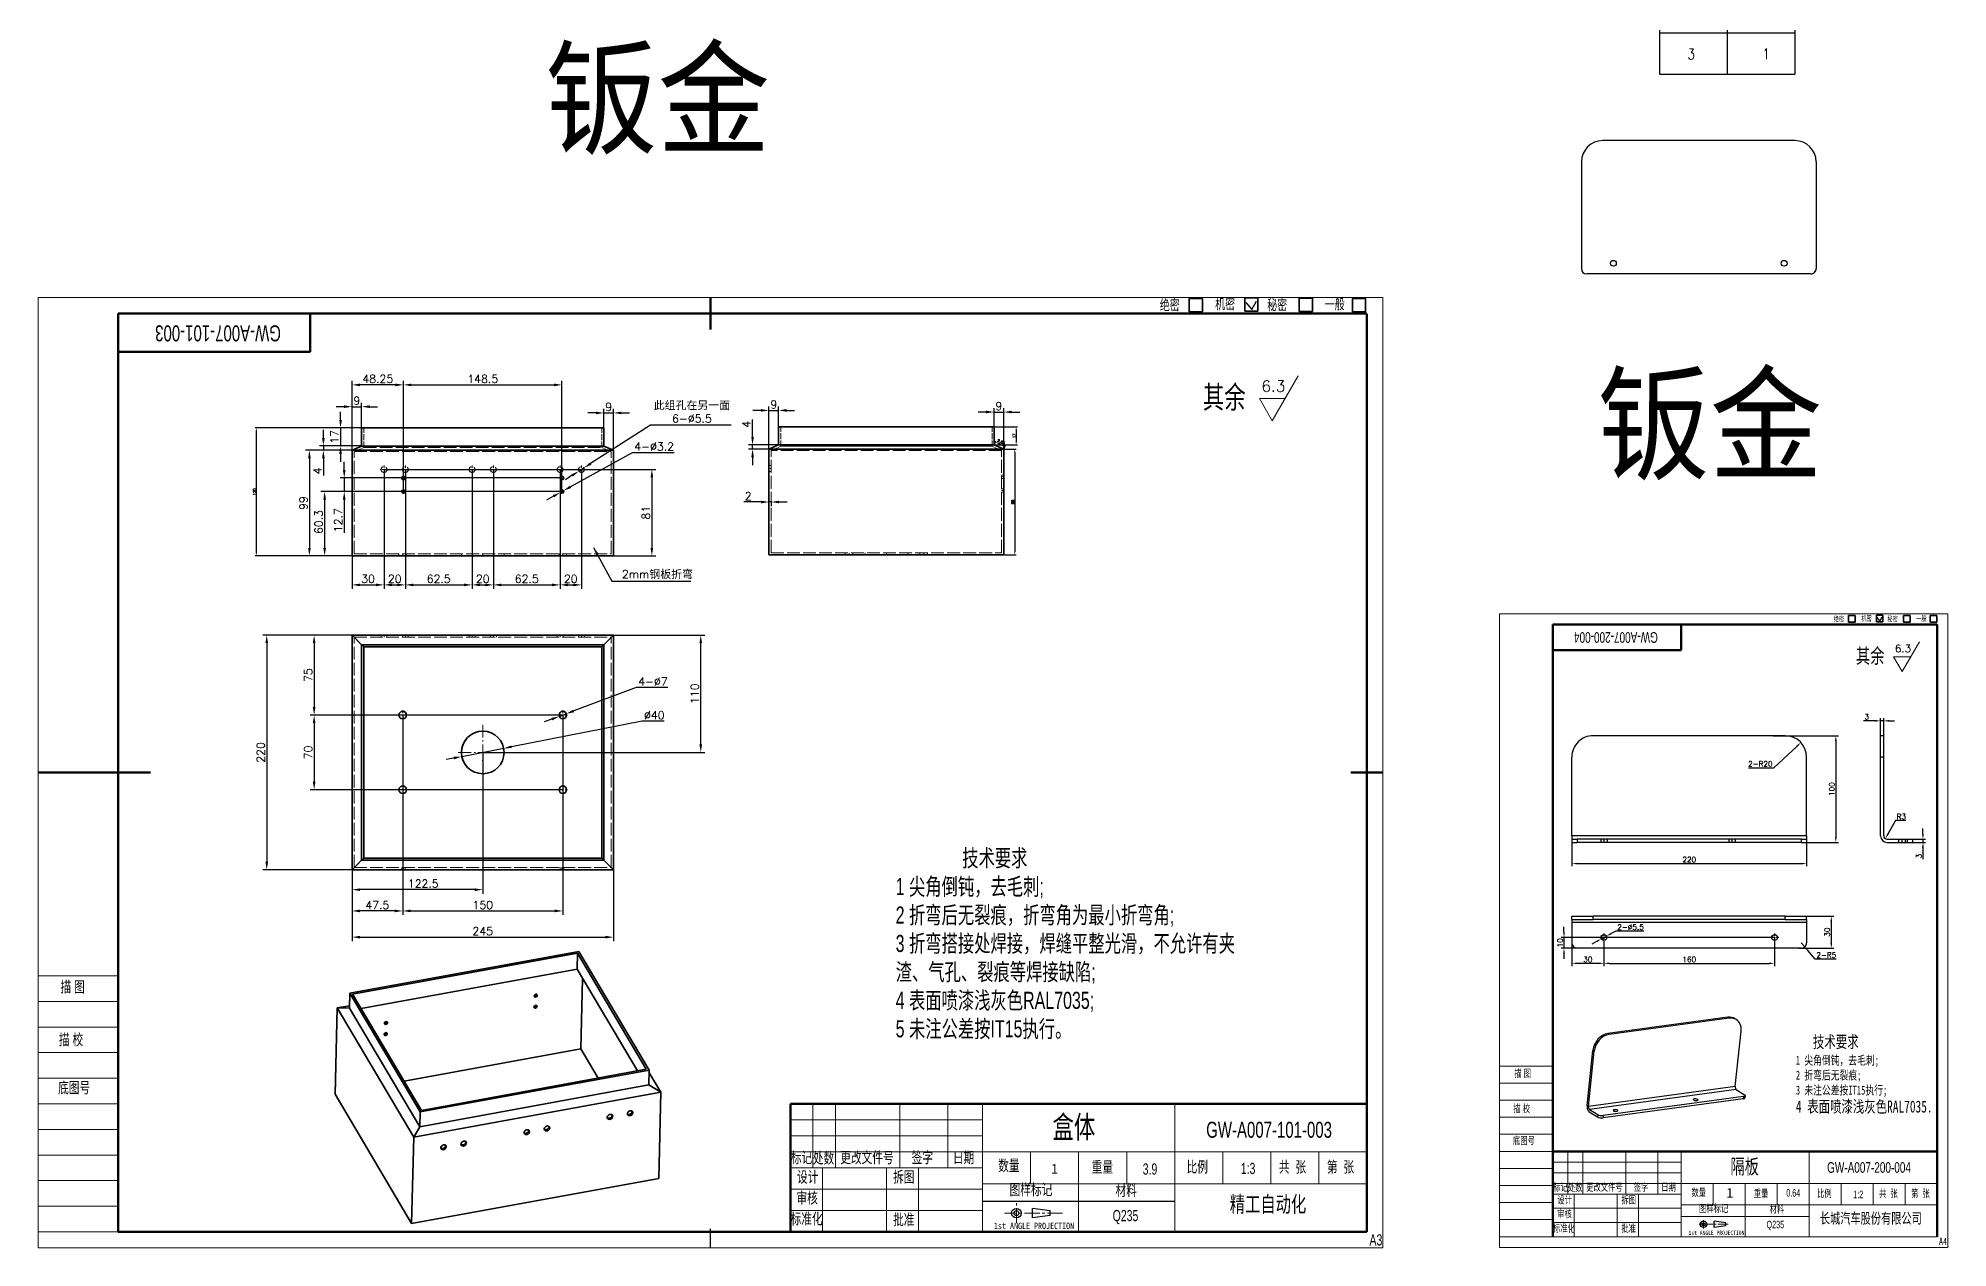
# Model space of a CAD drawing. Header units: millimetres. Extents: x -13336 to 61423, y -27528 to -3175.
# Drawn here: x -10348 to -8558, y -6841 to -5707 of the extents above; entities that cross this region are included whole.
import ezdxf
from ezdxf.enums import TextEntityAlignment as Align

# ---------------------------------------------------------------- set-up
doc = ezdxf.new("R2010")
doc.units = ezdxf.units.MM
for name, pattern in [('CENTER2', [28.575, 19.05, -3.175, 3.175, -3.175]), ('DASHDOT', [18.5, 12, -3, 0.5, -3]), ('DASHED', [15, 12, -3])]:
    doc.linetypes.add(name, pattern=pattern)
for name, color, linetype, lineweight in [('09图框', 4, 'Continuous', 15), ('中心线', 1, 'CENTER2', 15), ('剖面线', 6, 'Continuous', 15), ('图框', 4, 'Continuous', 15), ('文字', 3, 'Continuous', 15), ('标注线', 3, 'Continuous', 18), ('细实线', 7, 'Continuous', 15), ('轮廓线', 7, 'Continuous', 50)]:
    doc.layers.add(name, color=color, linetype=linetype, lineweight=lineweight)
doc.layers.add('DIM', color=2, linetype='Continuous')
doc.layers.add('标注', color=3, linetype='Continuous')
doc.styles.add('ACGBTS', font='isocp.shx', dxfattribs={"height": 1, "bigfont": 'gbcbig.shx'})
doc.styles.add('CHINA', font='', dxfattribs={"width": 0.9})
doc.styles.add('DIM', font='txt.shx', dxfattribs={"width": 0.8, "bigfont": 'bigfont.shx'})
doc.styles.get("Standard").update_dxf_attribs({"font": 'txt', "bigfont": 'gbcbig.shx'})
doc.styles.add('宋体', font='', dxfattribs={"width": 0.8})
doc.styles.add('数字 txt 3.5', font='txt.shx', dxfattribs={"width": 0.7, "height": 3.5})
doc.styles.add('汉字 5号', font='FSGB2312.ttf', dxfattribs={"width": 0.7, "height": 5})
doc.styles.add('汉字3.5号', font='FSGB2312.ttf', dxfattribs={"width": 0.7, "height": 3.5})
doc.styles.add('汉字7号', font='', dxfattribs={"width": 0.7, "height": 7})
doc.styles.get('CHINA').set_extended_font_data('SimSun')
doc.styles.get('宋体').set_extended_font_data('SimSun')
doc.styles.get('汉字7号').set_extended_font_data('SimSun')
doc.dimstyles.new('1：2', dxfattribs={"dimscale": 2, "dimtxt": 2.5, "dimasz": 2.5, "dimexe": 1.25, "dimexo": 0, "dimtad": 1, "dimdsep": 46, "dimtxsty": 'Standard', "dimcen": 2.5, "dimclrd": 3, "dimclre": 3, "dimclrt": 1, "dimadec": 0, "dimazin": 0, "dimtfac": 1, "dimtmove": 0, "dimatfit": 3, "dimfxl": 0, "dimarcsym": 0})
doc.dimstyles.new('1：2$3', dxfattribs={"dimscale": 2, "dimtxt": 2.5, "dimasz": 2.5, "dimexe": 1.25, "dimexo": 0, "dimtad": 1, "dimtoh": 1, "dimdsep": 46, "dimtxsty": 'Standard', "dimcen": 2.5, "dimclrd": 3, "dimclre": 3, "dimclrt": 1, "dimadec": 0, "dimazin": 0, "dimtfac": 1, "dimtmove": 0, "dimatfit": 3, "dimfxl": 0, "dimarcsym": 0})
doc.dimstyles.new('1：2$4', dxfattribs={"dimscale": 2, "dimtxt": 2.5, "dimasz": 2.5, "dimexe": 1.25, "dimexo": 0, "dimtad": 1, "dimtoh": 1, "dimdsep": 46, "dimtxsty": 'Standard', "dimcen": 2.5, "dimclrd": 3, "dimclre": 3, "dimclrt": 1, "dimadec": 0, "dimazin": 0, "dimtfac": 1, "dimtmove": 0, "dimatfit": 3, "dimfxl": 0, "dimarcsym": 0})
doc.dimstyles.new('1：3', dxfattribs={"dimscale": 3, "dimtxt": 2.5, "dimasz": 2.5, "dimexe": 1.25, "dimexo": 0, "dimtad": 1, "dimdsep": 46, "dimtxsty": 'Standard', "dimcen": 2.5, "dimclrd": 3, "dimclre": 3, "dimclrt": 1, "dimadec": 0, "dimazin": 0, "dimtfac": 1, "dimtmove": 0, "dimatfit": 3, "dimfxl": 0, "dimarcsym": 0})
doc.dimstyles.new('1：3$3', dxfattribs={"dimscale": 3, "dimtxt": 2.5, "dimasz": 2.5, "dimexe": 1.25, "dimexo": 0, "dimtad": 1, "dimtoh": 1, "dimdsep": 46, "dimtxsty": 'Standard', "dimcen": 2.5, "dimclrd": 3, "dimclre": 3, "dimclrt": 1, "dimadec": 0, "dimazin": 0, "dimtfac": 1, "dimtmove": 0, "dimatfit": 3, "dimfxl": 0, "dimarcsym": 0})
doc.dimstyles.new('ISO-25', dxfattribs={"dimtxt": 2.5, "dimasz": 2.5, "dimexe": 1.25, "dimexo": 0.625, "dimtad": 1, "dimtxsty": 'Standard', "dimcen": 2.5, "dimadec": 0, "dimazin": 0, "dimtfac": 1, "dimtmove": 0, "dimatfit": 3, "dimfxl": 0, "dimarcsym": 0})

msp = doc.modelspace()

# ---------------------------------------------------------------- texts
at = {"color": 2}
for height, p in [(10.5, (-9201.371, -6038.012)), (7, (-8607.643, -6282.24))]:
    msp.add_text('6.3', height=height, dxfattribs=at).set_placement(p)
at = {"color": 1, "insert": (-9800.606, -6213.716), "char_height": 7.5, "attachment_point": 7}
msp.add_mtext('2mm{\\fSimSun|b0|i0|c134|p2;钢板折弯}', dxfattribs=at)
at = {"color": 1, "char_height": 9.1, "width": 40.91783, "attachment_point": 1, "style": 'ACGBTS'}
for insert in [(-9398.249, -6761.881), (-8765.458, -6784.489)]:
    msp.add_mtext('{\\fNSimSun|b0|i0|c134|p49;\\C3;1}', dxfattribs=dict(at, insert=insert))
at = {"layer": 'DIM', "char_height": 85.8805, "width": 3103.01985, "attachment_point": 1, "style": 'CHINA'}
for insert in [(-9872.551, -5720.193), (-8886.616, -6025.479)]:
    msp.add_mtext('钣金^I^I', dxfattribs=dict(at, insert=insert))
at = {"layer": '中心线', "color": 4, "style": '汉字7号', "width": 0.7}
for s, height, p in [('绝密', 9.782, (-9287.21, -5956.378)), ('机密', 9.782, (-9235.356, -5955.491)), ('秘密', 9.782, (-9186.53, -5956.343)), ('一般', 9.782, (-9132.674, -5955.728)), ('绝密', 4.891, (-8660.222, -6250.765)), ('机密', 4.891, (-8634.294, -6250.321)), ('秘密', 4.891, (-8609.881, -6250.748)), ('一般', 4.891, (-8582.953, -6250.44))]:
    msp.add_text(s, height=height, dxfattribs=at).set_placement(p, align=Align.MIDDLE)
at = {"layer": '中心线', "color": 4, "lineweight": 15, "insert": (-9377.08, -6728.429), "char_height": 21, "width": 136.09054, "attachment_point": 5, "style": '汉字7号'}
msp.add_mtext('{\\fFangSong_GB2312|b0|i0|c134|p49;盒体}', dxfattribs=at)
at = {"layer": '中心线', "color": 0, "lineweight": 15, "insert": (-9194.153, -6730.003), "char_height": 15, "width": 208.92242, "attachment_point": 5, "style": '汉字 5号'}
msp.add_mtext('{\\C4;GW-A007-101-003}', dxfattribs=at)
at = {"layer": '中心线', "lineweight": 15}
for s, insert, char_height, width, attachment_point, style in [('{\\C4;3.9}', (-9305.736, -6766.779), 10.5, 93.91712, 5, '汉字3.5号'), ('{\\C4;1:3}', (-9220.634, -6760.895), 10.4995, 44.99791, 1, '汉字3.5号'), ('{\\fFangSong_GB2312|b0|i0|c134|p49;\\C4;隔板}', (-8748.459, -6765.069), 14, 90.72702, 5, '汉字7号'), ('{\\C4;Q235}', (-9328.699, -6811.779), 10.5, 93.91712, 5, '汉字3.5号'), ('{\\C4;A3}', (-9100.058, -6827.917), 10.5, 93.91712, 1, '汉字3.5号')]:
    msp.add_mtext(s, dxfattribs=dict(at, insert=insert, char_height=char_height, width=width, attachment_point=attachment_point, style=style))
at = {"layer": '中心线', "color": 2, "lineweight": 15}
for s, insert, char_height, width, attachment_point, style in [('{\\C4;GW-A007-200-004}', (-8631.946, -6765.304), 10, 139.28161, 5, '汉字 5号'), ('{\\C4;0.64}', (-8702.94, -6789.113), 7, 62.61141, 5, '汉字3.5号'), ('{\\C4;1:2}', (-8646.804, -6787.044), 6.9997, 29.99861, 1, '汉字3.5号'), ('{\\C4;Q235}', (-8719.772, -6819.705), 7, 62.61141, 5, '汉字3.5号'), ('{\\f@FangSong_GB2312|b0|i0|c134|p49;\\C4;A4}', (-8566.435, -6831.044), 7, 62.61141, 1, '汉字3.5号')]:
    msp.add_mtext(s, dxfattribs=dict(at, insert=insert, char_height=char_height, width=width, attachment_point=attachment_point, style=style))
at = {"layer": '剖面线', "color": 2, "attachment_point": 1, "style": '汉字3.5号'}
for insert, char_height, width in [((-9256.203, -6032.571), 21, 170.1), ((-8644.198, -6278.613), 14, 113.4)]:
    msp.add_mtext('其余', dxfattribs=dict(at, insert=insert, char_height=char_height, width=width))
at = {"layer": '文字', "attachment_point": 5, "rotation": 180, "style": '汉字 5号'}
for s, insert, char_height, width in [('{\\C4;GW-A007-101-003}', (-10179.073, -5983.207), 15, 180), ('{\\C4;GW-A007-200-004}', (-8869.119, -6268.336), 10, 120)]:
    msp.add_mtext(s, dxfattribs=dict(at, insert=insert, char_height=char_height, width=width))
at = {"layer": '标注', "attachment_point": 1}
for s, insert, char_height, width, style in [('{\\C2;               技术要求\\P1 尖角倒钝，去毛刺;\\P2 折弯后无裂痕，折弯角为最小折弯角;\\P3 折弯搭接处焊接，焊缝平整光滑，不允许有夹渣、气孔、裂痕等焊接缺陷;\\P4 表面喷漆浅灰色RAL7035;\\P5 未注公差按IT15执行。}', (-9544.09, -6467.213), 16, 324.35803, '汉字3.5号'), ('{\\fFangSong_GB2312|b0|i0|c134|p49;\\C2;   技术要求\\P\\H0.75x;1 尖角倒钝，去毛刺;\\P2 折弯后无裂痕;\\P3 未注公差按IT15执行;\\P\\H1.333x;4 表面喷漆浅灰色RAL7035.}', (-8700.53, -6641.846), 11.2, 130.49625, '数字 txt 3.5')]:
    msp.add_mtext(s, dxfattribs=dict(at, insert=insert, char_height=char_height, width=width, style=style))

# ---------------------------------------------------------------- blocks, each defined once
blk = doc.blocks.new('A3图框')
at = {"layer": '09图框', "linetype": 'ByBlock', "lineweight": 15}
for p, q in [((66985.19, 10662.44), (66985.19, 10365.44)), ((67405.19, 10365.44), (67405.19, 10662.44))]:
    blk.add_line(p, q, dxfattribs=at)
at = {"layer": '09图框', "linetype": 'Continuous', "lineweight": 15}
for p, q in [((66985.19, 10662.44), (67405.19, 10662.44)), ((66985.19, 10365.44), (67405.19, 10365.44))]:
    blk.add_line(p, q, dxfattribs=at)
at = {"layer": 'DIM'}
blk.add_line((67340.19, 10379.94), (67280.19, 10379.94), dxfattribs=at)
at = {"layer": 'DIM', "ltscale": 20}
for p, q in [((67295.75, 10374.78), (67295.75, 10377.78)), ((67301.25, 10377.03), (67295.75, 10377.78)), ((67301.25, 10375.53), (67295.75, 10374.78)), ((67301.25, 10375.53), (67301.25, 10377.03))]:
    blk.add_line(p, q, dxfattribs=at)
for radius in [1.5, 0.75]:
    blk.add_circle((67290.75, 10376.28), radius, dxfattribs=at)
at = {"layer": '中心线', "color": 7, "linetype": 'Continuous', "lineweight": 50}
for p, q in [((67010.19, 10657.44), (67400.19, 10657.44)), ((67010.19, 10645.44), (67070.19, 10645.44)), ((67400.19, 10370.44), (67010.19, 10370.44))]:
    blk.add_line(p, q, dxfattribs=at)
at = {"layer": '中心线', "linetype": 'CENTER2', "lineweight": 18, "ltscale": 0.25}
for p, q in [((67290.75, 10373.11), (67290.75, 10379.44)), ((67305.17, 10376.28), (67287.07, 10376.27))]:
    blk.add_line(p, q, dxfattribs=at)
at = {"layer": '细实线', "color": 2, "linetype": 'Continuous', "lineweight": 15}
for p, q in [((67010.19, 10450.44), (66985.19, 10450.44)), ((67010.19, 10442.44), (66985.19, 10442.44)), ((67010.19, 10434.44), (66985.19, 10434.44)), ((67010.19, 10426.44), (66985.19, 10426.44)), ((67010.19, 10418.44), (66985.19, 10418.44)), ((67010.19, 10410.44), (66985.19, 10410.44)), ((67280.19, 10405.44), (67220.19, 10405.44)), ((67010.19, 10402.44), (66985.19, 10402.44)), ((67280.19, 10400.44), (67220.19, 10400.44)), ((67010.19, 10394.44), (66985.19, 10394.44)), ((67400.19, 10395.44), (67220.19, 10395.44)), ((67010.19, 10386.44), (66985.19, 10386.44)), ((67280.19, 10390.44), (67220.19, 10390.44)), ((67400.19, 10385.44), (67280.19, 10385.44)), ((67280.19, 10383.78), (67220.19, 10383.78)), ((67010.19, 10378.44), (66985.19, 10378.44)), ((67280.19, 10377.11), (67220.19, 10377.11)), ((67010.19, 10370.44), (66985.19, 10370.44))]:
    blk.add_line(p, q, dxfattribs=at)
at = {"layer": '细实线', "color": 2, "linetype": 'ByBlock', "lineweight": 15}
for p, q in [((67227.19, 10390.44), (67227.19, 10410.44)), ((67234.19, 10390.44), (67234.19, 10410.44)), ((67254.33, 10390.44), (67254.33, 10410.44)), ((67269.33, 10390.44), (67269.33, 10410.44)), ((67280.19, 10370.44), (67280.19, 10410.44)), ((67340.19, 10370.44), (67340.19, 10410.44)), ((67295.19, 10385.44), (67295.19, 10395.44)), ((67310.19, 10370.44), (67310.19, 10395.44)), ((67325.19, 10385.44), (67325.19, 10395.44)), ((67355.19, 10385.44), (67355.19, 10395.44)), ((67370.19, 10385.44), (67370.19, 10395.44)), ((67385.19, 10385.44), (67385.19, 10395.44)), ((67230.19, 10370.44), (67230.19, 10390.44)), ((67250.19, 10370.44), (67250.19, 10390.44)), ((67260.19, 10370.44), (67260.19, 10390.44))]:
    blk.add_line(p, q, dxfattribs=at)
at = {"layer": '轮廓线'}
for p, q in [((67195.19, 10662.44), (67195.19, 10652.44)), ((66985.19, 10513.94), (67020.27, 10513.94)), ((67405.19, 10513.94), (67395.19, 10513.94))]:
    blk.add_line(p, q, dxfattribs=at)
at = {"layer": '轮廓线', "color": 7, "linetype": 'ByBlock', "lineweight": 50}
for p, q in [((67010.19, 10370.44), (67010.19, 10657.44)), ((67070.19, 10645.44), (67070.19, 10657.44)), ((67400.19, 10370.44), (67400.19, 10657.27)), ((67220.19, 10370.44), (67220.19, 10410.44))]:
    blk.add_line(p, q, dxfattribs=at)
at = {"layer": '轮廓线', "linetype": 'Continuous', "lineweight": 50}
blk.add_line((67400.19, 10410.44), (67220.19, 10410.44), dxfattribs=at)
at = {"layer": '中心线', "lineweight": 15, "attachment_point": 1}
for s, insert, char_height, width, style in [('{\\C4;描 图}', (66992.13, 10448.77), 3.5, 25, '汉字3.5号'), ('{\\C4;描 校}', (66991.65, 10432.29), 3.5, 25, '汉字3.5号'), ('{\\C4;底图号}', (66991.41, 10417.24), 3.5, 25, '汉字3.5号'), ('{\\C4;标记}', (67220.28, 10395.43), 3.5, 7.1413, '汉字3.5号'), ('{\\C4;处数}', (67227.14, 10395.28), 3.5, 7.1413, '汉字3.5号'), ('{\\C4;更改文件号}', (67235.71, 10395.43), 3.5, 19.9957, '汉字3.5号'), ('{\\C4;签字}', (67258.04, 10395.44), 3.5, 14.8572, '汉字3.5号'), ('{\\C4;日期}', (67270.9, 10395.44), 3.5, 11, '汉字3.5号'), ('{\\C4;重量}', (67314.26, 10392.46), 3.5, 10, '汉字3.5号'), ('{\\C4;比例}', (67343.91, 10392.5), 3.5, 15, '汉字3.5号'), ('{\\C4;共  张}', (67372.73, 10392.5), 3.5, 15, '汉字3.5号'), ('{\\C4;第  张}', (67387.73, 10392.5), 3.5, 15, '汉字3.5号'), ('{\\C4;设计}', (67222.21, 10389.35), 3.5, 19.9958, '汉字3.5号'), ('{\\C4;拆图}', (67252.21, 10389.35), 3.5, 19.9958, '汉字3.5号'), ('{\\C4;图样标记}', (67288.61, 10385.43), 3.5, 20, '汉字3.5号'), ('{\\C4;审核}', (67222.03, 10382.83), 3.5, 19.9958, '汉字3.5号'), ('{\\C4;精工自动化}', (67357.41, 10381.6), 5, 60, '汉字 5号'), ('{\\C4;标准化}', (67220.2, 10376.28), 3.5, 19.9958, '汉字3.5号'), ('{\\C4;批准}', (67252.21, 10376.02), 3.5, 19.9958, '汉字3.5号')]:
    blk.add_mtext(s, dxfattribs=dict(at, insert=insert, char_height=char_height, width=width, style=style))
at = {"layer": '图框', "color": 4, "lineweight": 18, "style": '宋体', "width": 0.8}
blk.add_text('1st ANGLE PROJECTION', height=2, dxfattribs=at).set_placement((67283.74, 10371.29))
at = {"layer": '轮廓线', "lineweight": 15, "char_height": 3.5, "attachment_point": 1, "style": '汉字3.5号'}
for s, insert, width in [('{\\C4;数量}', (67285.05, 10392.91), 10), ('{\\C4;材料}', (67321.7, 10385.17), 30)]:
    blk.add_mtext(s, dxfattribs=dict(at, insert=insert, width=width))
blk = doc.blocks.new('*D128')
at = {"color": 3, "lineweight": -2, "transparency": 16777216}
for p, q in [((-10053.5, -6092.9), (-10097.2, -6092.9)), ((-10093.5, -6100.4), (-10093.5, -6184.4)), ((-10053.5, -6191.9), (-10097.2, -6191.9))]:
    blk.add_line(p, q, dxfattribs=at)
at = {"color": 3, "transparency": 16777216}
for points in [[(-10094.7, -6100.4), (-10092.2, -6100.4), (-10093.5, -6092.9)], [(-10094.7, -6184.4), (-10092.2, -6184.4), (-10093.5, -6191.9)]]:
    blk.add_solid(points, dxfattribs=at)
at = {"layer": 'Defpoints', "color": 0, "transparency": 16777216}
for p in [(-10053.5, -6092.9), (-10093.5, -6191.9), (-10053.5, -6191.9)]:
    blk.add_point(p, dxfattribs=at)
at = {"color": 1, "transparency": 16777216, "insert": (-10099.1, -6142.4), "char_height": 7.5, "attachment_point": 5, "rotation": 90}
blk.add_mtext('99', dxfattribs=at)
blk = doc.blocks.new('*D129')
at = {"color": 3, "lineweight": -2, "transparency": 16777216}
for p, q in [((-10080.4, -6081.4), (-10080.4, -6073.9)), ((-10044.5, -6088.9), (-10084.1, -6088.9)), ((-10053.5, -6092.9), (-10084.1, -6092.9)), ((-10080.4, -6088.9), (-10080.4, -6092.9)), ((-10080.4, -6100.4), (-10080.4, -6116.7))]:
    blk.add_line(p, q, dxfattribs=at)
at = {"color": 3, "transparency": 16777216}
for points in [[(-10081.6, -6081.4), (-10079.1, -6081.4), (-10080.4, -6088.9)], [(-10081.6, -6100.4), (-10079.1, -6100.4), (-10080.4, -6092.9)]]:
    blk.add_solid(points, dxfattribs=at)
at = {"layer": 'Defpoints', "color": 0, "transparency": 16777216}
for p in [(-10080.4, -6092.9), (-10053.5, -6092.9), (-10044.5, -6088.9)]:
    blk.add_point(p, dxfattribs=at)
at = {"color": 1, "transparency": 16777216, "insert": (-10086, -6112.3), "char_height": 7.5, "attachment_point": 5, "rotation": 90}
blk.add_mtext('4', dxfattribs=at)
blk = doc.blocks.new('*D130')
at = {"color": 3, "lineweight": -2, "transparency": 16777216}
for p, q in [((-10064.3, -6064.4), (-10064.3, -6056.9)), ((-10044.5, -6071.9), (-10068, -6071.9)), ((-10064.3, -6071.9), (-10064.3, -6088.9)), ((-10044.5, -6088.9), (-10068, -6088.9)), ((-10064.3, -6096.4), (-10064.3, -6103.9))]:
    blk.add_line(p, q, dxfattribs=at)
at = {"color": 3, "transparency": 16777216}
for points in [[(-10065.5, -6064.4), (-10063, -6064.4), (-10064.3, -6071.9)], [(-10065.5, -6096.4), (-10063, -6096.4), (-10064.3, -6088.9)]]:
    blk.add_solid(points, dxfattribs=at)
at = {"layer": 'Defpoints', "color": 0, "transparency": 16777216}
for p in [(-10044.5, -6071.9), (-10064.3, -6088.9), (-10044.5, -6088.9)]:
    blk.add_point(p, dxfattribs=at)
at = {"color": 1, "transparency": 16777216, "insert": (-10069.9, -6080.4), "char_height": 7.5, "attachment_point": 5, "rotation": 90}
blk.add_mtext('17', dxfattribs=at)
blk = doc.blocks.new('*D131')
at = {"color": 3, "lineweight": -2, "transparency": 16777216}
for p, q in [((-10053.5, -6092.9), (-10053.5, -6048.3)), ((-10044.5, -6088.9), (-10044.5, -6048.3)), ((-10061, -6052.1), (-10068.5, -6052.1)), ((-10053.5, -6052.1), (-10044.5, -6052.1)), ((-10037, -6052.1), (-10029.5, -6052.1))]:
    blk.add_line(p, q, dxfattribs=at)
at = {"color": 3, "transparency": 16777216}
for points in [[(-10061, -6050.8), (-10061, -6053.3), (-10053.5, -6052.1)], [(-10037, -6050.8), (-10037, -6053.3), (-10044.5, -6052.1)]]:
    blk.add_solid(points, dxfattribs=at)
at = {"layer": 'Defpoints', "color": 0, "transparency": 16777216}
for p in [(-10044.5, -6052.1), (-10053.5, -6092.9), (-10044.5, -6088.9)]:
    blk.add_point(p, dxfattribs=at)
at = {"color": 1, "transparency": 16777216, "insert": (-10049, -6046.4), "char_height": 7.5, "attachment_point": 5}
blk.add_mtext('9', dxfattribs=at)
blk = doc.blocks.new('*D132')
at = {"color": 3, "lineweight": -2, "transparency": 16777216}
for p, q in [((-9825, -6057.9), (-9832.5, -6057.9)), ((-9817.5, -6088.9), (-9817.5, -6054.2)), ((-9817.5, -6057.9), (-9808.5, -6057.9)), ((-9808.5, -6092.9), (-9808.5, -6054.2)), ((-9801, -6057.9), (-9793.5, -6057.9))]:
    blk.add_line(p, q, dxfattribs=at)
at = {"color": 3, "transparency": 16777216}
for points in [[(-9825, -6056.7), (-9825, -6059.2), (-9817.5, -6057.9)], [(-9801, -6056.7), (-9801, -6059.2), (-9808.5, -6057.9)]]:
    blk.add_solid(points, dxfattribs=at)
at = {"layer": 'Defpoints', "color": 0, "transparency": 16777216}
for p in [(-9808.5, -6057.9), (-9817.5, -6088.9), (-9808.5, -6092.9)]:
    blk.add_point(p, dxfattribs=at)
at = {"color": 1, "transparency": 16777216, "insert": (-9813, -6052.3), "char_height": 7.5, "attachment_point": 5}
blk.add_mtext('9', dxfattribs=at)
blk = doc.blocks.new('*D133')
at = {"color": 3, "lineweight": -2, "transparency": 16777216}
for p, q in [((-10023.5, -6110.9), (-9768.8, -6110.9)), ((-9772.5, -6118.4), (-9772.5, -6184.4)), ((-10009.5, -6191.9), (-9768.8, -6191.9))]:
    blk.add_line(p, q, dxfattribs=at)
at = {"color": 3, "transparency": 16777216}
for points in [[(-9773.8, -6118.4), (-9771.3, -6118.4), (-9772.5, -6110.9)], [(-9773.8, -6184.4), (-9771.3, -6184.4), (-9772.5, -6191.9)]]:
    blk.add_solid(points, dxfattribs=at)
at = {"layer": 'Defpoints', "color": 0, "transparency": 16777216}
for p in [(-10023.5, -6110.9), (-10009.5, -6191.9), (-9772.5, -6191.9)]:
    blk.add_point(p, dxfattribs=at)
at = {"color": 1, "transparency": 16777216, "insert": (-9778.1, -6151.4), "char_height": 7.5, "attachment_point": 5, "rotation": 90}
blk.add_mtext('81', dxfattribs=at)
blk = doc.blocks.new('*D134')
at = {"color": 3, "lineweight": -2, "transparency": 16777216}
for p, q in [((-10053.5, -6092.9), (-10053.5, -6222.9)), ((-10023.5, -6110.9), (-10023.5, -6222.9)), ((-10046, -6219.1), (-10031, -6219.1))]:
    blk.add_line(p, q, dxfattribs=at)
at = {"color": 3, "transparency": 16777216}
for points in [[(-10046, -6217.9), (-10046, -6220.4), (-10053.5, -6219.1)], [(-10031, -6217.9), (-10031, -6220.4), (-10023.5, -6219.1)]]:
    blk.add_solid(points, dxfattribs=at)
at = {"layer": 'Defpoints', "color": 0, "transparency": 16777216}
for p in [(-10053.5, -6092.9), (-10023.5, -6110.9), (-10023.5, -6219.1)]:
    blk.add_point(p, dxfattribs=at)
at = {"color": 1, "transparency": 16777216, "insert": (-10038.5, -6213.5), "char_height": 7.5, "attachment_point": 5}
blk.add_mtext('30', dxfattribs=at)
blk = doc.blocks.new('*D135')
at = {"color": 3, "lineweight": -2, "transparency": 16777216}
for p, q in [((-10023.5, -6110.9), (-10023.5, -6222.9)), ((-10003.5, -6110.9), (-10003.5, -6222.9)), ((-10016, -6219.1), (-10011, -6219.1))]:
    blk.add_line(p, q, dxfattribs=at)
at = {"color": 3, "transparency": 16777216}
for points in [[(-10016, -6217.9), (-10016, -6220.4), (-10023.5, -6219.1)], [(-10011, -6217.9), (-10011, -6220.4), (-10003.5, -6219.1)]]:
    blk.add_solid(points, dxfattribs=at)
at = {"layer": 'Defpoints', "color": 0, "transparency": 16777216}
for p in [(-10023.5, -6110.9), (-10003.5, -6110.9), (-10003.5, -6219.1)]:
    blk.add_point(p, dxfattribs=at)
at = {"color": 1, "transparency": 16777216, "insert": (-10013.5, -6213.5), "char_height": 7.5, "attachment_point": 5}
blk.add_mtext('20', dxfattribs=at)
blk = doc.blocks.new('*D136')
at = {"color": 3, "lineweight": -2, "transparency": 16777216}
for p, q in [((-10003.5, -6110.9), (-10003.5, -6222.9)), ((-9941, -6110.9), (-9941, -6222.9)), ((-9996, -6219.1), (-9948.5, -6219.1))]:
    blk.add_line(p, q, dxfattribs=at)
at = {"color": 3, "transparency": 16777216}
for points in [[(-9996, -6217.9), (-9996, -6220.4), (-10003.5, -6219.1)], [(-9948.5, -6217.9), (-9948.5, -6220.4), (-9941, -6219.1)]]:
    blk.add_solid(points, dxfattribs=at)
at = {"layer": 'Defpoints', "color": 0, "transparency": 16777216}
for p in [(-10003.5, -6110.9), (-9941, -6110.9), (-9941, -6219.1)]:
    blk.add_point(p, dxfattribs=at)
at = {"color": 1, "transparency": 16777216, "insert": (-9972.3, -6213.5), "char_height": 7.5, "attachment_point": 5}
blk.add_mtext('62.5', dxfattribs=at)
blk = doc.blocks.new('*D137')
at = {"color": 3, "lineweight": -2, "transparency": 16777216}
for p, q in [((-9941, -6110.9), (-9941, -6222.9)), ((-9921, -6110.9), (-9921, -6222.9)), ((-9933.5, -6219.1), (-9928.5, -6219.1))]:
    blk.add_line(p, q, dxfattribs=at)
at = {"color": 3, "transparency": 16777216}
for points in [[(-9933.5, -6217.9), (-9933.5, -6220.4), (-9941, -6219.1)], [(-9928.5, -6217.9), (-9928.5, -6220.4), (-9921, -6219.1)]]:
    blk.add_solid(points, dxfattribs=at)
at = {"layer": 'Defpoints', "color": 0, "transparency": 16777216}
for p in [(-9941, -6110.9), (-9921, -6110.9), (-9921, -6219.1)]:
    blk.add_point(p, dxfattribs=at)
at = {"color": 1, "transparency": 16777216, "insert": (-9931, -6213.5), "char_height": 7.5, "attachment_point": 5}
blk.add_mtext('20', dxfattribs=at)
blk = doc.blocks.new('*D138')
at = {"color": 3, "lineweight": -2, "transparency": 16777216}
for p, q in [((-9921, -6110.9), (-9921, -6222.9)), ((-9858.5, -6110.9), (-9858.5, -6222.9)), ((-9913.5, -6219.1), (-9866, -6219.1))]:
    blk.add_line(p, q, dxfattribs=at)
at = {"color": 3, "transparency": 16777216}
for points in [[(-9913.5, -6217.9), (-9913.5, -6220.4), (-9921, -6219.1)], [(-9866, -6217.9), (-9866, -6220.4), (-9858.5, -6219.1)]]:
    blk.add_solid(points, dxfattribs=at)
at = {"layer": 'Defpoints', "color": 0, "transparency": 16777216}
for p in [(-9921, -6110.9), (-9858.5, -6110.9), (-9858.5, -6219.1)]:
    blk.add_point(p, dxfattribs=at)
at = {"color": 1, "transparency": 16777216, "insert": (-9889.8, -6213.5), "char_height": 7.5, "attachment_point": 5}
blk.add_mtext('62.5', dxfattribs=at)
blk = doc.blocks.new('*D139')
at = {"color": 3, "lineweight": -2, "transparency": 16777216}
for p, q in [((-9858.5, -6110.9), (-9858.5, -6222.9)), ((-9838.5, -6110.9), (-9838.5, -6222.9)), ((-9851, -6219.1), (-9846, -6219.1))]:
    blk.add_line(p, q, dxfattribs=at)
at = {"color": 3, "transparency": 16777216}
for points in [[(-9851, -6217.9), (-9851, -6220.4), (-9858.5, -6219.1)], [(-9846, -6217.9), (-9846, -6220.4), (-9838.5, -6219.1)]]:
    blk.add_solid(points, dxfattribs=at)
at = {"layer": 'Defpoints', "color": 0, "transparency": 16777216}
for p in [(-9858.5, -6110.9), (-9838.5, -6110.9), (-9838.5, -6219.1)]:
    blk.add_point(p, dxfattribs=at)
at = {"color": 1, "transparency": 16777216, "insert": (-9848.5, -6213.5), "char_height": 7.5, "attachment_point": 5}
blk.add_mtext('20', dxfattribs=at)
blk = doc.blocks.new('*D140')
at = {"color": 3, "lineweight": -2, "transparency": 16777216}
for p, q in [((-10053.5, -6131.6), (-10053.5, -6027.9)), ((-10005.3, -6131.6), (-10005.3, -6027.9)), ((-10012.8, -6031.6), (-10046, -6031.6))]:
    blk.add_line(p, q, dxfattribs=at)
at = {"color": 3, "transparency": 16777216}
for points in [[(-10046, -6030.4), (-10046, -6032.9), (-10053.5, -6031.6)], [(-10012.8, -6030.4), (-10012.8, -6032.9), (-10005.3, -6031.6)]]:
    blk.add_solid(points, dxfattribs=at)
at = {"layer": 'Defpoints', "color": 0, "transparency": 16777216}
for p in [(-10053.5, -6031.6), (-10053.5, -6131.6), (-10005.3, -6131.6)]:
    blk.add_point(p, dxfattribs=at)
at = {"color": 1, "transparency": 16777216, "insert": (-10029.4, -6026), "char_height": 7.5, "attachment_point": 5}
blk.add_mtext('48.25', dxfattribs=at)
blk = doc.blocks.new('*D141')
at = {"color": 3, "lineweight": -2, "transparency": 16777216}
for p, q in [((-10005.3, -6118.9), (-10005.3, -6027.9)), ((-9856.8, -6131.6), (-9856.8, -6027.9)), ((-9997.8, -6031.6), (-9864.3, -6031.6))]:
    blk.add_line(p, q, dxfattribs=at)
at = {"color": 3, "transparency": 16777216}
for points in [[(-9997.8, -6030.4), (-9997.8, -6032.9), (-10005.3, -6031.6)], [(-9864.3, -6030.4), (-9864.3, -6032.9), (-9856.8, -6031.6)]]:
    blk.add_solid(points, dxfattribs=at)
at = {"layer": 'Defpoints', "color": 0, "transparency": 16777216}
for p in [(-9856.8, -6031.6), (-10005.3, -6118.9), (-9856.8, -6131.6)]:
    blk.add_point(p, dxfattribs=at)
at = {"color": 1, "transparency": 16777216, "insert": (-9931, -6026), "char_height": 7.5, "attachment_point": 5}
blk.add_mtext('148.5', dxfattribs=at)
blk = doc.blocks.new('*D142')
at = {"color": 3, "lineweight": -2, "transparency": 16777216}
for p, q in [((-9856.8, -6131.6), (-10082.9, -6131.6)), ((-10079.2, -6139.1), (-10079.2, -6184.4)), ((-9856, -6191.9), (-10082.9, -6191.9))]:
    blk.add_line(p, q, dxfattribs=at)
at = {"color": 3, "transparency": 16777216}
for points in [[(-10080.4, -6139.1), (-10077.9, -6139.1), (-10079.2, -6131.6)], [(-10080.4, -6184.4), (-10077.9, -6184.4), (-10079.2, -6191.9)]]:
    blk.add_solid(points, dxfattribs=at)
at = {"layer": 'Defpoints', "color": 0, "transparency": 16777216}
for p in [(-9856.8, -6131.6), (-10079.2, -6191.9), (-9856, -6191.9)]:
    blk.add_point(p, dxfattribs=at)
at = {"color": 1, "transparency": 16777216, "insert": (-10084.8, -6160.2), "char_height": 7.5, "attachment_point": 5, "rotation": 90}
blk.add_mtext('60.3', dxfattribs=at)
blk = doc.blocks.new('*D143')
at = {"color": 3, "lineweight": -2, "transparency": 16777216}
for p, q in [((-9856.8, -6118.9), (-10064.6, -6118.9)), ((-10060.8, -6111.4), (-10060.8, -6103.9)), ((-10060.8, -6118.9), (-10060.8, -6131.6)), ((-9856.8, -6131.6), (-10064.6, -6131.6)), ((-10060.8, -6139.1), (-10060.8, -6170.4))]:
    blk.add_line(p, q, dxfattribs=at)
at = {"color": 3, "transparency": 16777216}
for points in [[(-10062.1, -6111.4), (-10059.6, -6111.4), (-10060.8, -6118.9)], [(-10062.1, -6139.1), (-10059.6, -6139.1), (-10060.8, -6131.6)]]:
    blk.add_solid(points, dxfattribs=at)
at = {"layer": 'Defpoints', "color": 0, "transparency": 16777216}
for p in [(-9856.8, -6118.9), (-10060.8, -6131.6), (-9856.8, -6131.6)]:
    blk.add_point(p, dxfattribs=at)
at = {"color": 1, "transparency": 16777216, "insert": (-10066.5, -6158.5), "char_height": 7.5, "attachment_point": 5, "rotation": 90}
blk.add_mtext('12.7', dxfattribs=at)
blk = doc.blocks.new('*D144')
at = {"color": 3, "lineweight": -2, "transparency": 16777216}
for p, q in [((-9791, -6095.2), (-9848.8, -6127.2)), ((-9751.7, -6095.2), (-9791, -6095.2)), ((-9864.7, -6136), (-9871.3, -6139.7)), ((-9858.2, -6132.4), (-9855.4, -6130.9))]:
    blk.add_line(p, q, dxfattribs=at)
at = {"color": 3, "transparency": 16777216}
for points in [[(-9865.3, -6135), (-9864.1, -6137.1), (-9858.2, -6132.4)], [(-9849.4, -6126.1), (-9848.2, -6128.3), (-9855.4, -6130.9)]]:
    blk.add_solid(points, dxfattribs=at)
at = {"layer": 'Defpoints', "color": 0, "transparency": 16777216}
for p in [(-9858.2, -6132.4), (-9855.4, -6130.9)]:
    blk.add_point(p, dxfattribs=at)
at = {"color": 1, "transparency": 16777216, "insert": (-9770.4, -6089.5), "char_height": 7.5, "attachment_point": 5}
blk.add_mtext('4-%%c3.2', dxfattribs=at)
blk = doc.blocks.new('*D145')
at = {"color": 3, "lineweight": -2, "transparency": 16777216}
for p, q in [((-9773.7, -6069.5), (-9829.9, -6105.4)), ((-9698.1, -6069.5), (-9773.7, -6069.5)), ((-9847.2, -6116.4), (-9853.5, -6120.5)), ((-9840.8, -6112.4), (-9836.2, -6109.4))]:
    blk.add_line(p, q, dxfattribs=at)
at = {"color": 3, "transparency": 16777216}
for points in [[(-9847.8, -6115.4), (-9846.5, -6117.5), (-9840.8, -6112.4)], [(-9830.6, -6104.4), (-9829.2, -6106.5), (-9836.2, -6109.4)]]:
    blk.add_solid(points, dxfattribs=at)
at = {"layer": 'Defpoints', "color": 0, "transparency": 16777216}
for p in [(-9840.8, -6112.4), (-9836.2, -6109.4)]:
    blk.add_point(p, dxfattribs=at)
at = {"color": 1, "transparency": 16777216, "insert": (-9735, -6057), "char_height": 7.5, "attachment_point": 5}
blk.add_mtext('{\\fSimSun|b0|i0|c134|p2;此组孔在另一面}\\P6-∅5.5', dxfattribs=at)
blk = doc.blocks.new('*D146')
at = {"color": 3, "lineweight": -2, "transparency": 16777216}
for p, q in [((-10053.5, -6266.2), (-10137.2, -6266.2)), ((-10133.4, -6273.7), (-10133.4, -6478.7)), ((-10053.5, -6486.2), (-10137.2, -6486.2))]:
    blk.add_line(p, q, dxfattribs=at)
at = {"color": 3, "transparency": 16777216}
for points in [[(-10134.7, -6273.7), (-10132.2, -6273.7), (-10133.4, -6266.2)], [(-10134.7, -6478.7), (-10132.2, -6478.7), (-10133.4, -6486.2)]]:
    blk.add_solid(points, dxfattribs=at)
at = {"layer": 'Defpoints', "color": 0, "transparency": 16777216}
for p in [(-10053.5, -6266.2), (-10133.4, -6486.2), (-10053.5, -6486.2)]:
    blk.add_point(p, dxfattribs=at)
at = {"color": 1, "transparency": 16777216, "insert": (-10139.1, -6376.2), "char_height": 7.5, "attachment_point": 5, "rotation": 90}
blk.add_mtext('220', dxfattribs=at)
blk = doc.blocks.new('*D147')
at = {"color": 3, "lineweight": -2, "transparency": 16777216}
for p, q in [((-10053.5, -6266.2), (-10092.8, -6266.2)), ((-10089, -6273.7), (-10089, -6333.7)), ((-9856, -6341.2), (-10092.8, -6341.2))]:
    blk.add_line(p, q, dxfattribs=at)
at = {"color": 3, "transparency": 16777216}
for points in [[(-10090.3, -6273.7), (-10087.8, -6273.7), (-10089, -6266.2)], [(-10090.3, -6333.7), (-10087.8, -6333.7), (-10089, -6341.2)]]:
    blk.add_solid(points, dxfattribs=at)
at = {"layer": 'Defpoints', "color": 0, "transparency": 16777216}
for p in [(-10053.5, -6266.2), (-10089, -6341.2), (-9856, -6341.2)]:
    blk.add_point(p, dxfattribs=at)
at = {"color": 1, "transparency": 16777216, "insert": (-10094.6, -6303.7), "char_height": 7.5, "attachment_point": 5, "rotation": 90}
blk.add_mtext('75', dxfattribs=at)
blk = doc.blocks.new('*D148')
at = {"color": 3, "lineweight": -2, "transparency": 16777216}
for p, q in [((-9856, -6341.2), (-10092.8, -6341.2)), ((-10089, -6348.7), (-10089, -6403.7)), ((-9856, -6411.2), (-10092.8, -6411.2))]:
    blk.add_line(p, q, dxfattribs=at)
at = {"color": 3, "transparency": 16777216}
for points in [[(-10090.3, -6348.7), (-10087.8, -6348.7), (-10089, -6341.2)], [(-10090.3, -6403.7), (-10087.8, -6403.7), (-10089, -6411.2)]]:
    blk.add_solid(points, dxfattribs=at)
at = {"layer": 'Defpoints', "color": 0, "transparency": 16777216}
for p in [(-9856, -6341.2), (-10089, -6411.2), (-9856, -6411.2)]:
    blk.add_point(p, dxfattribs=at)
at = {"color": 1, "transparency": 16777216, "insert": (-10094.6, -6376.2), "char_height": 7.5, "attachment_point": 5, "rotation": 90}
blk.add_mtext('70', dxfattribs=at)
blk = doc.blocks.new('*D149')
at = {"color": 3, "lineweight": -2, "transparency": 16777216}
for p, q in [((-10053.5, -6341.2), (-10053.5, -6528.5)), ((-10006, -6341.2), (-10006, -6528.5)), ((-10013.5, -6524.8), (-10046, -6524.8))]:
    blk.add_line(p, q, dxfattribs=at)
at = {"color": 3, "transparency": 16777216}
for points in [[(-10046, -6523.5), (-10046, -6526), (-10053.5, -6524.8)], [(-10013.5, -6523.5), (-10013.5, -6526), (-10006, -6524.8)]]:
    blk.add_solid(points, dxfattribs=at)
at = {"layer": 'Defpoints', "color": 0, "transparency": 16777216}
for p in [(-10053.5, -6341.2), (-10006, -6341.2), (-10053.5, -6524.8)]:
    blk.add_point(p, dxfattribs=at)
at = {"color": 1, "transparency": 16777216, "insert": (-10029.8, -6519.2), "char_height": 7.5, "attachment_point": 5}
blk.add_mtext('47.5', dxfattribs=at)
blk = doc.blocks.new('*D150')
at = {"color": 3, "lineweight": -2, "transparency": 16777216}
for p, q in [((-9931, -6376.2), (-9931, -6508.6)), ((-10053.5, -6411.2), (-10053.5, -6508.6)), ((-9938.5, -6504.8), (-10046, -6504.8))]:
    blk.add_line(p, q, dxfattribs=at)
at = {"color": 3, "transparency": 16777216}
for points in [[(-10046, -6503.6), (-10046, -6506.1), (-10053.5, -6504.8)], [(-9938.5, -6503.6), (-9938.5, -6506.1), (-9931, -6504.8)]]:
    blk.add_solid(points, dxfattribs=at)
at = {"layer": 'Defpoints', "color": 0, "transparency": 16777216}
for p in [(-9931, -6376.2), (-10053.5, -6411.2), (-10053.5, -6504.8)]:
    blk.add_point(p, dxfattribs=at)
at = {"color": 1, "transparency": 16777216, "insert": (-9986.8, -6499.2), "char_height": 7.5, "attachment_point": 5}
blk.add_mtext('122.5', dxfattribs=at)
blk = doc.blocks.new('*D151')
at = {"color": 3, "lineweight": -2, "transparency": 16777216}
for p, q in [((-10006, -6341.2), (-10006, -6528.5)), ((-9856, -6341.2), (-9856, -6528.5)), ((-9998.5, -6524.8), (-9863.5, -6524.8))]:
    blk.add_line(p, q, dxfattribs=at)
at = {"color": 3, "transparency": 16777216}
for points in [[(-9998.5, -6523.5), (-9998.5, -6526), (-10006, -6524.8)], [(-9863.5, -6523.5), (-9863.5, -6526), (-9856, -6524.8)]]:
    blk.add_solid(points, dxfattribs=at)
at = {"layer": 'Defpoints', "color": 0, "transparency": 16777216}
for p in [(-10006, -6341.2), (-9856, -6341.2), (-9856, -6524.8)]:
    blk.add_point(p, dxfattribs=at)
at = {"color": 1, "transparency": 16777216, "insert": (-9931, -6519.2), "char_height": 7.5, "attachment_point": 5}
blk.add_mtext('150', dxfattribs=at)
blk = doc.blocks.new('*D152')
at = {"color": 3, "lineweight": -2, "transparency": 16777216}
for p, q in [((-10053.5, -6486.2), (-10053.5, -6553.1)), ((-9808.5, -6486.2), (-9808.5, -6553.1)), ((-10046, -6549.3), (-9816, -6549.3))]:
    blk.add_line(p, q, dxfattribs=at)
at = {"color": 3, "transparency": 16777216}
for points in [[(-10046, -6548.1), (-10046, -6550.6), (-10053.5, -6549.3)], [(-9816, -6548.1), (-9816, -6550.6), (-9808.5, -6549.3)]]:
    blk.add_solid(points, dxfattribs=at)
at = {"layer": 'Defpoints', "color": 0, "transparency": 16777216}
for p in [(-10053.5, -6486.2), (-9808.5, -6486.2), (-9808.5, -6549.3)]:
    blk.add_point(p, dxfattribs=at)
at = {"color": 1, "transparency": 16777216, "insert": (-9931, -6543.7), "char_height": 7.5, "attachment_point": 5}
blk.add_mtext('245', dxfattribs=at)
blk = doc.blocks.new('*D153')
at = {"color": 3, "lineweight": -2, "transparency": 16777216}
for p, q in [((-9787.1, -6315.4), (-9845.7, -6337.3)), ((-9757.7, -6315.4), (-9787.1, -6315.4)), ((-9866.3, -6345), (-9873.4, -6347.6)), ((-9859.3, -6342.4), (-9852.7, -6339.9))]:
    blk.add_line(p, q, dxfattribs=at)
at = {"color": 3, "transparency": 16777216}
for points in [[(-9866.8, -6343.8), (-9865.9, -6346.2), (-9859.3, -6342.4)], [(-9846.2, -6336.1), (-9845.3, -6338.5), (-9852.7, -6339.9)]]:
    blk.add_solid(points, dxfattribs=at)
at = {"layer": 'Defpoints', "color": 0, "transparency": 16777216}
for p in [(-9859.3, -6342.4), (-9852.7, -6339.9)]:
    blk.add_point(p, dxfattribs=at)
at = {"color": 1, "transparency": 16777216, "insert": (-9771.5, -6309.8), "char_height": 7.5, "attachment_point": 5}
blk.add_mtext('4-%%c7', dxfattribs=at)
blk = doc.blocks.new('*D154')
at = {"color": 3, "lineweight": -2, "transparency": 16777216}
for p, q in [((-9781.5, -6346.9), (-9904, -6370.9)), ((-9760.9, -6346.9), (-9781.5, -6346.9)), ((-9958, -6381.5), (-9965.4, -6382.9)), ((-9950.7, -6380), (-9911.4, -6372.3))]:
    blk.add_line(p, q, dxfattribs=at)
at = {"color": 3, "transparency": 16777216}
for points in [[(-9904.3, -6369.7), (-9903.8, -6372.1), (-9911.4, -6372.3)], [(-9958.3, -6380.2), (-9957.8, -6382.7), (-9950.7, -6380)]]:
    blk.add_solid(points, dxfattribs=at)
at = {"layer": 'Defpoints', "color": 0, "transparency": 16777216}
for p in [(-9950.7, -6380), (-9911.4, -6372.3)]:
    blk.add_point(p, dxfattribs=at)
at = {"color": 1, "transparency": 16777216, "insert": (-9770.2, -6341.3), "char_height": 7.5, "attachment_point": 5}
blk.add_mtext('∅40', dxfattribs=at)
blk = doc.blocks.new('*D155')
at = {"color": 3, "lineweight": -2, "transparency": 16777216}
for p, q in [((-9678.2, -6080.4), (-9678.2, -6064.2)), ((-9653.8, -6087.9), (-9681.9, -6087.9)), ((-9662.8, -6091.9), (-9681.9, -6091.9)), ((-9678.2, -6091.9), (-9678.2, -6087.9)), ((-9678.2, -6099.4), (-9678.2, -6106.9))]:
    blk.add_line(p, q, dxfattribs=at)
at = {"color": 3, "transparency": 16777216}
for points in [[(-9679.4, -6080.4), (-9676.9, -6080.4), (-9678.2, -6087.9)], [(-9679.4, -6099.4), (-9676.9, -6099.4), (-9678.2, -6091.9)]]:
    blk.add_solid(points, dxfattribs=at)
at = {"layer": 'Defpoints', "color": 0, "transparency": 16777216}
for p in [(-9678.2, -6087.9), (-9662.8, -6091.9), (-9653.8, -6087.9)]:
    blk.add_point(p, dxfattribs=at)
at = {"color": 1, "transparency": 16777216, "insert": (-9683.8, -6068.6), "char_height": 7.5, "attachment_point": 5, "rotation": 90}
blk.add_mtext('4', dxfattribs=at)
blk = doc.blocks.new('*D156')
at = {"color": 3, "lineweight": -2, "transparency": 16777216}
for p, q in [((-9670.3, -6055.6), (-9677.8, -6055.6)), ((-9662.8, -6091.9), (-9662.8, -6051.8)), ((-9662.8, -6055.6), (-9653.8, -6055.6)), ((-9653.8, -6087.9), (-9653.8, -6051.8)), ((-9646.3, -6055.6), (-9638.8, -6055.6))]:
    blk.add_line(p, q, dxfattribs=at)
at = {"color": 3, "transparency": 16777216}
for points in [[(-9670.3, -6054.3), (-9670.3, -6056.8), (-9662.8, -6055.6)], [(-9646.3, -6054.3), (-9646.3, -6056.8), (-9653.8, -6055.6)]]:
    blk.add_solid(points, dxfattribs=at)
at = {"layer": 'Defpoints', "color": 0, "transparency": 16777216}
for p in [(-9653.8, -6055.6), (-9662.8, -6091.9), (-9653.8, -6087.9)]:
    blk.add_point(p, dxfattribs=at)
at = {"color": 1, "transparency": 16777216, "insert": (-9658.3, -6050), "char_height": 7.5, "attachment_point": 5}
blk.add_mtext('9', dxfattribs=at)
blk = doc.blocks.new('*D157')
at = {"color": 3, "lineweight": -2, "transparency": 16777216}
for p, q in [((-9459.3, -6057.1), (-9466.8, -6057.1)), ((-9451.8, -6087.9), (-9451.8, -6053.3)), ((-9451.8, -6057.1), (-9442.8, -6057.1)), ((-9442.8, -6091.9), (-9442.8, -6053.3)), ((-9435.3, -6057.1), (-9427.8, -6057.1))]:
    blk.add_line(p, q, dxfattribs=at)
at = {"color": 3, "transparency": 16777216}
for points in [[(-9459.3, -6055.8), (-9459.3, -6058.3), (-9451.8, -6057.1)], [(-9435.3, -6055.8), (-9435.3, -6058.3), (-9442.8, -6057.1)]]:
    blk.add_solid(points, dxfattribs=at)
at = {"layer": 'Defpoints', "color": 0, "transparency": 16777216}
for p in [(-9442.8, -6057.1), (-9451.8, -6087.9), (-9442.8, -6091.9)]:
    blk.add_point(p, dxfattribs=at)
at = {"color": 1, "transparency": 16777216, "insert": (-9447.3, -6051.5), "char_height": 7.5, "attachment_point": 5}
blk.add_mtext('9', dxfattribs=at)
blk = doc.blocks.new('*D158')
at = {"color": 3, "lineweight": -2, "transparency": 16777216}
for p, q in [((-9662.8, -6141.4), (-9662.8, -6137.7)), ((-9670.3, -6141.4), (-9686.5, -6141.4)), ((-9660.8, -6141.4), (-9662.8, -6141.4)), ((-9660.8, -6141.1), (-9660.8, -6145.2)), ((-9653.3, -6141.4), (-9645.8, -6141.4))]:
    blk.add_line(p, q, dxfattribs=at)
at = {"color": 3, "transparency": 16777216}
for points in [[(-9670.3, -6140.2), (-9670.3, -6142.7), (-9662.8, -6141.4)], [(-9653.3, -6140.2), (-9653.3, -6142.7), (-9660.8, -6141.4)]]:
    blk.add_solid(points, dxfattribs=at)
at = {"layer": 'Defpoints', "color": 0, "transparency": 16777216}
for p in [(-9662.8, -6141.4), (-9662.8, -6141.4), (-9660.8, -6141.1)]:
    blk.add_point(p, dxfattribs=at)
at = {"color": 1, "transparency": 16777216, "insert": (-9682.2, -6135.8), "char_height": 7.5, "attachment_point": 5}
blk.add_mtext('2', dxfattribs=at)
blk = doc.blocks.new('*D159')
at = {"color": 3, "lineweight": -2, "transparency": 16777216}
for p, q in [((-10053.5, -6266.2), (-9723, -6266.2)), ((-9726.7, -6368.7), (-9726.7, -6273.7)), ((-9931, -6376.2), (-9723, -6376.2))]:
    blk.add_line(p, q, dxfattribs=at)
at = {"color": 3, "transparency": 16777216}
for points in [[(-9728, -6273.7), (-9725.5, -6273.7), (-9726.7, -6266.2)], [(-9728, -6368.7), (-9725.5, -6368.7), (-9726.7, -6376.2)]]:
    blk.add_solid(points, dxfattribs=at)
at = {"layer": 'Defpoints', "color": 0, "transparency": 16777216}
for p in [(-10053.5, -6266.2), (-9726.7, -6266.2), (-9931, -6376.2)]:
    blk.add_point(p, dxfattribs=at)
at = {"color": 1, "transparency": 16777216, "insert": (-9732.3, -6321.2), "char_height": 7.5, "attachment_point": 5, "rotation": 90}
blk.add_mtext('110', dxfattribs=at)
blk = doc.blocks.new('A4图框')
at = {"layer": '09图框', "lineweight": 15}
for p, q in [((62778.17, 8358.17), (62778.17, 8655.17)), ((62988.17, 8655.17), (62778.17, 8655.17)), ((62778.17, 8655.17), (62778.17, 8358.17)), ((62988.17, 8358.17), (62988.17, 8655.17)), ((62988.17, 8358.17), (62988.17, 8655.17)), ((62988.17, 8655.17), (62988.17, 8358.17))]:
    blk.add_line(p, q, dxfattribs=at)
at = {"layer": '09图框', "linetype": 'ByBlock', "lineweight": 15}
for p, q in [((62778.17, 8655.17), (62778.17, 8358.17)), ((62988.17, 8655.17), (62988.17, 8358.17)), ((62778.17, 8358.17), (62988.17, 8358.17))]:
    blk.add_line(p, q, dxfattribs=at)
at = {"layer": 'DIM', "lineweight": 15}
for p, q in [((62803.17, 8443.17), (62778.17, 8443.17)), ((62803.17, 8435.17), (62778.17, 8435.17)), ((62803.17, 8427.17), (62778.17, 8427.17)), ((62803.17, 8419.17), (62778.17, 8419.17)), ((62803.17, 8411.17), (62778.17, 8411.17)), ((62803.17, 8403.17), (62778.17, 8403.17)), ((62810.17, 8383.17), (62810.17, 8403.17)), ((62817.17, 8383.17), (62817.17, 8403.17)), ((62837.31, 8383.17), (62837.31, 8403.16)), ((62852.31, 8383.17), (62852.31, 8403.16)), ((62863.17, 8363.17), (62863.17, 8403.17)), ((62923.17, 8363.17), (62923.17, 8403.17)), ((62803.17, 8395.17), (62778.17, 8395.17)), ((62863.17, 8398.17), (62803.17, 8398.17)), ((62863.17, 8393.17), (62803.17, 8393.17)), ((62803.17, 8387.17), (62778.17, 8387.17)), ((62983.17, 8388.17), (62803.17, 8388.17)), ((62878.17, 8378.17), (62878.17, 8388.17)), ((62893.17, 8363.17), (62893.17, 8388.17)), ((62908.17, 8378.17), (62908.17, 8388.17)), ((62938.17, 8378.17), (62938.17, 8388.17)), ((62953.17, 8378.17), (62953.17, 8388.17)), ((62968.17, 8378.17), (62968.17, 8388.17)), ((62803.17, 8379.17), (62778.17, 8379.17)), ((62863.17, 8383.17), (62803.17, 8383.17)), ((62863.17, 8376.5), (62803.17, 8376.5)), ((62813.17, 8363.17), (62813.17, 8383.17)), ((62833.17, 8363.17), (62833.17, 8383.17)), ((62843.17, 8363.17), (62843.17, 8383.17)), ((62843.17, 8363.17), (62843.17, 8383.17)), ((62983.17, 8378.17), (62863.17, 8378.17)), ((62803.17, 8371.17), (62778.17, 8371.17)), ((62863.17, 8369.84), (62803.17, 8369.84)), ((62923.17, 8372.67), (62863.17, 8372.67)), ((62803.17, 8363.17), (62778.17, 8363.17)), ((62778.17, 8363.17), (62803.17, 8363.17))]:
    blk.add_line(p, q, dxfattribs=at)
at = {"layer": 'DIM', "ltscale": 20}
for p, q in [((62878.73, 8367.5), (62878.73, 8370.5)), ((62884.23, 8369.75), (62878.73, 8370.5)), ((62884.23, 8368.25), (62878.73, 8367.5)), ((62884.23, 8368.25), (62884.23, 8369.75))]:
    blk.add_line(p, q, dxfattribs=at)
for radius in [1.5, 0.75]:
    blk.add_circle((62873.73, 8369), radius, dxfattribs=at)
at = {"layer": '中心线', "color": 0, "linetype": 'Continuous', "lineweight": 50}
for p, q in [((62803.17, 8650.17), (62983.17, 8650.17)), ((62803.17, 8638.17), (62863.17, 8638.17))]:
    blk.add_line(p, q, dxfattribs=at)
at = {"layer": '中心线', "linetype": 'CENTER2', "lineweight": 18, "ltscale": 0.25}
for p, q in [((62885.22, 8369), (62871.48, 8369)), ((62873.73, 8367.07), (62873.73, 8370.94))]:
    blk.add_line(p, q, dxfattribs=at)
at = {"layer": '细实线', "lineweight": 15}
for p, q in [((62983.17, 8403.17), (62803.18, 8403.17)), ((62983.17, 8363.17), (62803.17, 8363.17))]:
    blk.add_line(p, q, dxfattribs=at)
at = {"layer": '轮廓线', "color": 0, "linetype": 'ByBlock', "lineweight": 50}
for p, q in [((62803.17, 8363.17), (62803.17, 8650.17)), ((62863.17, 8638.17), (62863.17, 8650.17))]:
    blk.add_line(p, q, dxfattribs=at)
at = {"layer": '轮廓线', "color": 0, "lineweight": 50}
blk.add_line((62983.17, 8363.17), (62983.17, 8650.17), dxfattribs=at)
at = {"layer": '轮廓线', "color": 7, "linetype": 'Continuous', "lineweight": 50}
blk.add_line((62983.17, 8403.17), (62803.17, 8403.17), dxfattribs=at)
at = {"layer": '09图框', "lineweight": 15, "insert": (62928.24, 8374.32), "char_height": 5, "width": 60, "attachment_point": 1, "style": '汉字 5号'}
blk.add_mtext('{\\C4;长城汽车股份有限公司}', dxfattribs=at)
at = {"layer": '中心线', "color": 0, "lineweight": 15, "char_height": 3.5, "width": 25, "attachment_point": 1, "style": '汉字3.5号'}
for s, insert in [('{\\C4;描 图}', (62785.12, 8441.49)), ('{\\C4;描 校}', (62784.64, 8425.01)), ('{\\C4;底图号}', (62784.4, 8409.97))]:
    blk.add_mtext(s, dxfattribs=dict(at, insert=insert))
at = {"layer": '中心线', "color": 2, "lineweight": 15, "char_height": 3.5, "attachment_point": 1, "style": '汉字3.5号'}
for s, insert, width in [('{\\C4;标记}', (62803.26, 8388.15), 7.1413), ('{\\C4;处数}', (62810.12, 8388.01), 7.1413), ('{\\C4;更改文件号}', (62818.69, 8388.15), 19.9957), ('{\\C4;签字}', (62841.02, 8388.17), 14.8572), ('{\\C4;日期}', (62853.88, 8388.17), 11), ('{\\C4;重量}', (62897.25, 8385.19), 10), ('{\\C4;比例}', (62926.9, 8385.22), 15), ('{\\C4;共  张}', (62955.99, 8385.22), 15), ('{\\C4;第  张}', (62970.99, 8385.22), 15), ('{\\C4;设计}', (62805.22, 8382.17), 7.2842), ('{\\C4;审核}', (62805.13, 8375.62), 7.2842), ('{\\C4;拆图}', (62835.22, 8382.17), 7.2842), ('{\\C4;图样标记}', (62871.6, 8378.16), 20), ('{\\C4;标准化}', (62803.13, 8368.88), 10.4643), ('{\\C4;批准}', (62835.22, 8368.84), 7.2842)]:
    blk.add_mtext(s, dxfattribs=dict(at, insert=insert, width=width))
at = {"layer": '图框', "color": 4, "lineweight": 18, "style": '宋体', "width": 0.8}
blk.add_text('1st ANGLE PROJECTION', height=2, dxfattribs=at).set_placement((62866.72, 8364.02))
at = {"layer": '轮廓线', "color": 2, "lineweight": 15, "char_height": 3.5, "attachment_point": 1, "style": '汉字3.5号'}
for s, insert, width in [('{\\C4;数量}', (62868.03, 8385.64), 10), ('{\\C4;材料}', (62904.69, 8377.89), 30)]:
    blk.add_mtext(s, dxfattribs=dict(at, insert=insert, width=width))
blk = doc.blocks.new('*D182')
at = {"layer": 'Defpoints', "color": 0, "transparency": 16777216}
for p in [(-8690.4, -6529.7), (-8697.8, -6559.7), (-8667.3, -6559.7)]:
    blk.add_point(p, dxfattribs=at)
at = {"layer": 'DIM', "color": 3, "lineweight": -2, "transparency": 16777216}
for p, q in [((-8690.4, -6529.7), (-8664.8, -6529.7)), ((-8667.3, -6534.7), (-8667.3, -6554.7)), ((-8697.8, -6559.7), (-8664.8, -6559.7))]:
    blk.add_line(p, q, dxfattribs=at)
at = {"layer": 'DIM', "color": 3, "transparency": 16777216}
for points in [[(-8668.2, -6534.7), (-8666.5, -6534.7), (-8667.3, -6529.7)], [(-8668.2, -6554.7), (-8666.5, -6554.7), (-8667.3, -6559.7)]]:
    blk.add_solid(points, dxfattribs=at)
at = {"layer": 'DIM', "color": 1, "transparency": 16777216, "insert": (-8671.1, -6544.7), "char_height": 5, "attachment_point": 5, "rotation": 90}
blk.add_mtext('30', dxfattribs=at)
blk = doc.blocks.new('*D183')
at = {"layer": 'Defpoints', "color": 0, "transparency": 16777216}
for p in [(-8910.4, -6454.5), (-8690.4, -6454.5), (-8690.4, -6480.4)]:
    blk.add_point(p, dxfattribs=at)
at = {"layer": 'DIM', "color": 3, "lineweight": -2, "transparency": 16777216}
for p, q in [((-8910.4, -6454.5), (-8910.4, -6482.9)), ((-8690.4, -6454.5), (-8690.4, -6482.9)), ((-8905.4, -6480.4), (-8695.4, -6480.4))]:
    blk.add_line(p, q, dxfattribs=at)
at = {"layer": 'DIM', "color": 3, "transparency": 16777216}
for points in [[(-8905.4, -6479.6), (-8905.4, -6481.2), (-8910.4, -6480.4)], [(-8695.4, -6479.6), (-8695.4, -6481.2), (-8690.4, -6480.4)]]:
    blk.add_solid(points, dxfattribs=at)
at = {"layer": 'DIM', "color": 1, "transparency": 16777216, "insert": (-8800.4, -6476.7), "char_height": 5, "attachment_point": 5}
blk.add_mtext('220', dxfattribs=at)
blk = doc.blocks.new('*D184')
at = {"layer": 'Defpoints', "color": 0, "transparency": 16777216}
for p in [(-8721.7, -6360.5), (-8690.4, -6460.5), (-8663, -6460.5)]:
    blk.add_point(p, dxfattribs=at)
at = {"layer": 'DIM', "color": 3, "lineweight": -2, "transparency": 16777216}
for p, q in [((-8721.7, -6360.5), (-8660.5, -6360.5)), ((-8663, -6365.5), (-8663, -6455.5)), ((-8690.4, -6460.5), (-8660.5, -6460.5))]:
    blk.add_line(p, q, dxfattribs=at)
at = {"layer": 'DIM', "color": 3, "transparency": 16777216}
for points in [[(-8663.9, -6365.5), (-8662.2, -6365.5), (-8663, -6360.5)], [(-8663.9, -6455.5), (-8662.2, -6455.5), (-8663, -6460.5)]]:
    blk.add_solid(points, dxfattribs=at)
at = {"layer": 'DIM', "color": 1, "transparency": 16777216, "insert": (-8666.8, -6410.5), "char_height": 5, "attachment_point": 5, "rotation": 90}
blk.add_mtext('100', dxfattribs=at)
blk = doc.blocks.new('*D185')
at = {"layer": 'Defpoints', "color": 0, "transparency": 16777216}
for p in [(-8695.8, -6366.9), (-8710.4, -6380.5)]:
    blk.add_point(p, dxfattribs=at)
at = {"layer": 'DIM', "color": 3, "lineweight": -2, "transparency": 16777216}
for p, q in [((-8721.3, -6390.5), (-8699.4, -6370.3)), ((-8745, -6390.5), (-8721.3, -6390.5))]:
    blk.add_line(p, q, dxfattribs=at)
at = {"layer": 'DIM', "color": 3, "transparency": 16777216}
blk.add_solid([(-8700, -6369.7), (-8698.9, -6370.9), (-8695.8, -6366.9)], dxfattribs=at)
at = {"layer": 'DIM', "color": 1, "transparency": 16777216, "insert": (-8733.8, -6386.8), "char_height": 5, "attachment_point": 5}
blk.add_mtext('2-R20', dxfattribs=at)
blk = doc.blocks.new('*D186')
at = {"layer": 'Defpoints', "color": 0, "transparency": 16777216}
for p in [(-8695.4, -6554.7), (-8692.2, -6558.5)]:
    blk.add_point(p, dxfattribs=at)
at = {"layer": 'DIM', "color": 3, "lineweight": -2, "transparency": 16777216}
for p, q in [((-8695.4, -6554.7), (-8692.2, -6558.5)), ((-8682.4, -6569.9), (-8688.9, -6562.3)), ((-8662.8, -6569.9), (-8682.4, -6569.9))]:
    blk.add_line(p, q, dxfattribs=at)
at = {"layer": 'DIM', "color": 3, "transparency": 16777216}
blk.add_solid([(-8688.3, -6561.7), (-8689.5, -6562.8), (-8692.2, -6558.5)], dxfattribs=at)
at = {"layer": 'DIM', "color": 1, "transparency": 16777216, "insert": (-8672, -6566.1), "char_height": 5, "attachment_point": 5}
blk.add_mtext('2-R5', dxfattribs=at)
blk = doc.blocks.new('*D187')
at = {"layer": 'Defpoints', "color": 0, "transparency": 16777216}
for p in [(-8616.7, -6457.1), (-8615.2, -6454.5)]:
    blk.add_point(p, dxfattribs=at)
at = {"layer": 'DIM', "color": 3, "lineweight": -2, "transparency": 16777216}
for p, q in [((-8607.1, -6440.1), (-8614.2, -6452.7)), ((-8597.5, -6440.1), (-8607.1, -6440.1))]:
    blk.add_line(p, q, dxfattribs=at)
at = {"layer": 'DIM', "color": 3, "transparency": 16777216}
blk.add_solid([(-8614.9, -6452.3), (-8613.5, -6453.1), (-8616.7, -6457.1)], dxfattribs=at)
at = {"layer": 'DIM', "color": 1, "transparency": 16777216, "insert": (-8601.7, -6436.3), "char_height": 5, "attachment_point": 5}
blk.add_mtext('R3', dxfattribs=at)
blk = doc.blocks.new('*D188')
at = {"layer": 'Defpoints', "color": 0, "transparency": 16777216}
for p in [(-8621.2, -6346.6), (-8621.2, -6360.5), (-8618.2, -6360.5)]:
    blk.add_point(p, dxfattribs=at)
at = {"layer": 'DIM', "color": 3, "lineweight": -2, "transparency": 16777216}
for p, q in [((-8626.2, -6346.6), (-8637, -6346.6)), ((-8621.2, -6360.5), (-8621.2, -6344.1)), ((-8618.2, -6346.6), (-8621.2, -6346.6)), ((-8618.2, -6360.5), (-8618.2, -6344.1)), ((-8613.2, -6346.6), (-8608.2, -6346.6))]:
    blk.add_line(p, q, dxfattribs=at)
at = {"layer": 'DIM', "color": 3, "transparency": 16777216}
for points in [[(-8626.2, -6345.7), (-8626.2, -6347.4), (-8621.2, -6346.6)], [(-8613.2, -6345.7), (-8613.2, -6347.4), (-8618.2, -6346.6)]]:
    blk.add_solid(points, dxfattribs=at)
at = {"layer": 'DIM', "color": 1, "transparency": 16777216, "insert": (-8634.1, -6342.8), "char_height": 5, "attachment_point": 5}
blk.add_mtext('3', dxfattribs=at)
blk = doc.blocks.new('*D189')
at = {"layer": 'Defpoints', "color": 0, "transparency": 16777216}
for p in [(-8591.2, -6457.5), (-8591.2, -6460.5), (-8581.4, -6460.5)]:
    blk.add_point(p, dxfattribs=at)
at = {"layer": 'DIM', "color": 3, "lineweight": -2, "transparency": 16777216}
for p, q in [((-8591.2, -6457.5), (-8578.9, -6457.5)), ((-8581.4, -6452.5), (-8581.4, -6447.5)), ((-8581.4, -6457.5), (-8581.4, -6460.5)), ((-8591.2, -6460.5), (-8578.9, -6460.5)), ((-8581.4, -6465.5), (-8581.4, -6476.3))]:
    blk.add_line(p, q, dxfattribs=at)
at = {"layer": 'DIM', "color": 3, "transparency": 16777216}
for points in [[(-8582.3, -6452.5), (-8580.6, -6452.5), (-8581.4, -6457.5)], [(-8582.3, -6465.5), (-8580.6, -6465.5), (-8581.4, -6460.5)]]:
    blk.add_solid(points, dxfattribs=at)
at = {"layer": 'DIM', "color": 1, "transparency": 16777216, "insert": (-8585.2, -6473.4), "char_height": 5, "attachment_point": 5, "rotation": 90}
blk.add_mtext('3', dxfattribs=at)
blk = doc.blocks.new('*D190')
at = {"layer": 'Defpoints', "color": 0, "transparency": 16777216}
for p in [(-8910.4, -6553.6), (-8880.4, -6553.6), (-8910.4, -6573.9)]:
    blk.add_point(p, dxfattribs=at)
at = {"layer": 'DIM', "color": 3, "lineweight": -2, "transparency": 16777216}
for p, q in [((-8910.4, -6553.6), (-8910.4, -6576.4)), ((-8880.4, -6553.6), (-8880.4, -6576.4)), ((-8885.4, -6573.9), (-8905.4, -6573.9))]:
    blk.add_line(p, q, dxfattribs=at)
at = {"layer": 'DIM', "color": 3, "transparency": 16777216}
for points in [[(-8905.4, -6573.1), (-8905.4, -6574.7), (-8910.4, -6573.9)], [(-8885.4, -6573.1), (-8885.4, -6574.7), (-8880.4, -6573.9)]]:
    blk.add_solid(points, dxfattribs=at)
at = {"layer": 'DIM', "color": 1, "transparency": 16777216, "insert": (-8895.4, -6570.2), "char_height": 5, "attachment_point": 5}
blk.add_mtext('30', dxfattribs=at)
blk = doc.blocks.new('*D191')
at = {"layer": 'Defpoints', "color": 0, "transparency": 16777216}
for p in [(-8880.4, -6553.6), (-8720.4, -6553.6), (-8720.4, -6573.9)]:
    blk.add_point(p, dxfattribs=at)
at = {"layer": 'DIM', "color": 3, "lineweight": -2, "transparency": 16777216}
for p, q in [((-8880.4, -6553.6), (-8880.4, -6576.4)), ((-8720.4, -6553.6), (-8720.4, -6576.4)), ((-8875.4, -6573.9), (-8725.4, -6573.9))]:
    blk.add_line(p, q, dxfattribs=at)
at = {"layer": 'DIM', "color": 3, "transparency": 16777216}
for points in [[(-8875.4, -6573.1), (-8875.4, -6574.7), (-8880.4, -6573.9)], [(-8725.4, -6573.1), (-8725.4, -6574.7), (-8720.4, -6573.9)]]:
    blk.add_solid(points, dxfattribs=at)
at = {"layer": 'DIM', "color": 1, "transparency": 16777216, "insert": (-8800.4, -6570.2), "char_height": 5, "attachment_point": 5}
blk.add_mtext('160', dxfattribs=at)
blk = doc.blocks.new('*D192')
at = {"layer": 'Defpoints', "color": 0, "transparency": 16777216}
for p in [(-8917.8, -6559.7), (-8896.1, -6559.7), (-8724.3, -6549.7)]:
    blk.add_point(p, dxfattribs=at)
at = {"layer": 'DIM', "color": 3, "lineweight": -2, "transparency": 16777216}
for p, q in [((-8917.8, -6544.7), (-8917.8, -6539.7)), ((-8724.3, -6549.7), (-8920.3, -6549.7)), ((-8896.1, -6559.7), (-8920.3, -6559.7)), ((-8917.8, -6549.7), (-8917.8, -6559.7)), ((-8917.8, -6564.7), (-8917.8, -6569.7))]:
    blk.add_line(p, q, dxfattribs=at)
at = {"layer": 'DIM', "color": 3, "transparency": 16777216}
for points in [[(-8918.6, -6544.7), (-8916.9, -6544.7), (-8917.8, -6549.7)], [(-8918.6, -6564.7), (-8916.9, -6564.7), (-8917.8, -6559.7)]]:
    blk.add_solid(points, dxfattribs=at)
at = {"layer": 'DIM', "color": 1, "transparency": 16777216, "insert": (-8921.5, -6554.7), "char_height": 5, "attachment_point": 5, "rotation": 90}
blk.add_mtext('10', dxfattribs=at)
blk = doc.blocks.new('*D193')
at = {"layer": 'Defpoints', "color": 0, "transparency": 16777216}
for p in [(-8878, -6548.4), (-8882.8, -6551)]:
    blk.add_point(p, dxfattribs=at)
at = {"layer": 'DIM', "color": 3, "lineweight": -2, "transparency": 16777216}
for p, q in [((-8882.8, -6551), (-8878, -6548.4)), ((-8869.2, -6543.7), (-8873.6, -6546)), ((-8842.9, -6543.7), (-8869.2, -6543.7)), ((-8887.2, -6553.4), (-8891.6, -6555.8))]:
    blk.add_line(p, q, dxfattribs=at)
at = {"layer": 'DIM', "color": 3, "transparency": 16777216}
for points in [[(-8874, -6545.3), (-8873.2, -6546.8), (-8878, -6548.4)], [(-8887.6, -6552.7), (-8886.8, -6554.1), (-8882.8, -6551)]]:
    blk.add_solid(points, dxfattribs=at)
at = {"layer": 'DIM', "color": 1, "transparency": 16777216, "insert": (-8855.4, -6539.9), "char_height": 5, "attachment_point": 5}
blk.add_mtext('2-∅5.5', dxfattribs=at)
blk = doc.blocks.new('*D268')
at = {"color": 0, "lineweight": -2, "transparency": 16777216}
for p, q in [((-9911.6, -6071.9), (-10144.2, -6071.9)), ((-10142.9, -6189.4), (-10142.9, -6074.4)), ((-9911.6, -6191.9), (-10144.2, -6191.9))]:
    blk.add_line(p, q, dxfattribs=at)
at = {"color": 0, "transparency": 16777216}
for points in [[(-10143.4, -6074.4), (-10142.5, -6074.4), (-10142.9, -6071.9)], [(-10143.4, -6189.4), (-10142.5, -6189.4), (-10142.9, -6191.9)]]:
    blk.add_solid(points, dxfattribs=at)
at = {"layer": 'Defpoints', "color": 0, "transparency": 16777216}
for p in [(-10142.9, -6071.9), (-9911, -6071.9), (-9911, -6191.9)]:
    blk.add_point(p, dxfattribs=at)
at = {"color": 0, "transparency": 16777216, "insert": (-10144.8, -6131.9), "char_height": 2.5, "attachment_point": 5, "rotation": 90}
blk.add_mtext('120', dxfattribs=at)
blk = doc.blocks.new('*D320')
at = {"color": 0, "lineweight": -2, "transparency": 16777216}
for p, q in [((-9442.2, -6091.9), (-9431.3, -6091.9)), ((-9432.5, -6094.4), (-9432.5, -6188.4)), ((-9442.2, -6190.9), (-9431.3, -6190.9))]:
    blk.add_line(p, q, dxfattribs=at)
at = {"color": 0, "transparency": 16777216}
for points in [[(-9433, -6094.4), (-9432.1, -6094.4), (-9432.5, -6091.9)], [(-9433, -6188.4), (-9432.1, -6188.4), (-9432.5, -6190.9)]]:
    blk.add_solid(points, dxfattribs=at)
at = {"layer": 'Defpoints', "color": 0, "transparency": 16777216}
for p in [(-9442.8, -6091.9), (-9442.8, -6190.9), (-9432.5, -6190.9)]:
    blk.add_point(p, dxfattribs=at)
at = {"color": 0, "transparency": 16777216, "insert": (-9434.4, -6141.4), "char_height": 2.5, "attachment_point": 5, "rotation": 90}
blk.add_mtext('99', dxfattribs=at)
blk = doc.blocks.new('*D321')
at = {"color": 0, "lineweight": -2, "transparency": 16777216}
for p, q in [((-9451.5, -6087.4), (-9450.1, -6084.2)), ((-9448.3, -6086.3), (-9443.9, -6088.3)), ((-9442.5, -6091.4), (-9441.1, -6088.2))]:
    blk.add_line(p, q, dxfattribs=at)
at = {"color": 0, "transparency": 16777216}
for points in [[(-9448.2, -6085.9), (-9448.5, -6086.7), (-9450.6, -6085.3)], [(-9443.7, -6087.9), (-9444.1, -6088.7), (-9441.6, -6089.3)]]:
    blk.add_solid(points, dxfattribs=at)
at = {"layer": 'Defpoints', "color": 0, "transparency": 16777216}
for p in [(-9451.8, -6087.9), (-9442.8, -6091.9), (-9441.6, -6089.3)]:
    blk.add_point(p, dxfattribs=at)
at = {"color": 0, "transparency": 16777216, "insert": (-9445.3, -6085.4), "char_height": 2.5, "attachment_point": 5, "rotation": 336.0375}
blk.add_mtext('9,85', dxfattribs=at)
blk = doc.blocks.new('*D322')
at = {"color": 0, "lineweight": -2, "transparency": 16777216}
for p, q in [((-9451.2, -6070.9), (-9429.9, -6070.9)), ((-9431.2, -6073.4), (-9431.2, -6085.4)), ((-9451.2, -6087.9), (-9429.9, -6087.9))]:
    blk.add_line(p, q, dxfattribs=at)
at = {"color": 0, "transparency": 16777216}
for points in [[(-9431.6, -6073.4), (-9430.8, -6073.4), (-9431.2, -6070.9)], [(-9431.6, -6085.4), (-9430.8, -6085.4), (-9431.2, -6087.9)]]:
    blk.add_solid(points, dxfattribs=at)
at = {"layer": 'Defpoints', "color": 0, "transparency": 16777216}
for p in [(-9451.8, -6070.9), (-9451.8, -6087.9), (-9431.2, -6087.9)]:
    blk.add_point(p, dxfattribs=at)
at = {"color": 0, "transparency": 16777216, "insert": (-9433.1, -6079.4), "char_height": 2.5, "attachment_point": 5, "rotation": 90}
blk.add_mtext('17', dxfattribs=at)
blk = doc.blocks.new('*T283')
at = {"color": 0, "linetype": 'ByBlock', "lineweight": -2, "transparency": 16777216}
for p, q in [((0, 0), (127, 0)), ((0, 0), (0, -78)), ((63.5, 0), (63.5, -78)), ((127, 0), (127, -78)), ((0, -39), (127, -39)), ((0, -78), (127, -78))]:
    blk.add_line(p, q, dxfattribs=at)
at = {"color": 0, "transparency": 16777216, "char_height": 10, "width": 60.5, "attachment_point": 5}
for s, insert in [('{\\fSimSun|b0|i0|c134|p2;料 厚}', (31.75, -19.5)), ('{\\fSimSun|b0|i0|c134|p2;件 数}', (95.25, -19.5))]:
    blk.add_mtext(s, dxfattribs=dict(at, insert=insert))
blk = doc.blocks.new('圆心打标')
at = {"layer": '标注线'}
for p, q in [((-2.5, 0), (2.5, 0)), ((0, 2.5), (0, -2.5))]:
    blk.add_line(p, q, dxfattribs=at)
blk = doc.blocks.new('拆图参数')
blk.add_blockref('*T283', (-63.5, 78))
at = {"layer": '标注线'}
blk.add_blockref('圆心打标', (67219.7, -21339.8), dxfattribs=at)
at = {"style": 'DIM', "width": 0.8}
blk.add_attdef('6', text='', height=10, dxfattribs=at).set_placement((-37.1, 18.9), align=Align.MIDDLE_LEFT)
blk.add_attdef('1', text='', height=10, dxfattribs=at).set_placement((36.6, 19.3), align=Align.MIDDLE_CENTER)

# ---------------------------------------------------------------- dimensions: what is measured, and where the dimension line sits
at = {"color": 3}
for base, p1, p2, picture, middle in [((-10053.524, -6031.612), (-10005.274, -6131.628), (-10053.524, -6131.628), '*D140', (-10029.399, -6025.987)), ((-9856.774, -6031.612), (-10005.274, -6118.928), (-9856.774, -6131.628), '*D141', (-9931.024, -6025.987)), ((-10044.524, -6052.064), (-10053.524, -6092.928), (-10044.524, -6088.928), '*D131', (-10049.024, -6046.439)), ((-9808.524, -6057.941), (-9817.524, -6088.928), (-9808.524, -6092.928), '*D132', (-9813.024, -6052.316)), ((-9653.784, -6055.597), (-9662.784, -6091.928), (-9653.784, -6087.928), '*D156', (-9658.284, -6049.972)), ((-9442.784, -6057.08), (-9451.784, -6087.928), (-9442.784, -6091.928), '*D157', (-9447.284, -6051.455)), ((-10023.524, -6219.116), (-10053.524, -6092.928), (-10023.524, -6110.928), '*D134', (-10038.524, -6213.491)), ((-10003.524, -6219.116), (-10023.524, -6110.928), (-10003.524, -6110.928), '*D135', (-10013.524, -6213.491)), ((-9941.024, -6219.116), (-10003.524, -6110.928), (-9941.024, -6110.928), '*D136', (-9972.274, -6213.491)), ((-9921.024, -6219.116), (-9941.024, -6110.928), (-9921.024, -6110.928), '*D137', (-9931.024, -6213.491)), ((-9858.524, -6219.109), (-9921.024, -6110.928), (-9858.524, -6110.928), '*D138', (-9889.774, -6213.484)), ((-9838.524, -6219.109), (-9858.524, -6110.928), (-9838.524, -6110.928), '*D139', (-9848.524, -6213.484)), ((-9662.784, -6141.428), (-9660.784, -6141.078), (-9662.784, -6141.428), '*D158', (-9682.159, -6135.803)), ((-10053.524, -6524.775), (-10006.024, -6341.168), (-10053.524, -6341.168), '*D149', (-10029.774, -6519.15)), ((-9856.024, -6524.775), (-10006.024, -6341.168), (-9856.024, -6341.168), '*D151', (-9931.024, -6519.15)), ((-9808.524, -6549.329), (-10053.524, -6486.168), (-9808.524, -6486.168), '*D152', (-9931.024, -6543.704))]:
    dim = msp.add_linear_dim(base=base, p1=p1, p2=p2, dimstyle='1：3', dxfattribs=at)
    dim.commit()
    dim.dimension.update_dxf_attribs({"geometry": picture, "text_midpoint": middle})
dim = msp.add_diameter_dim_2p(p1=(-9840.841, -6112.409), p2=(-9836.207, -6109.447), text='{\\fSimSun|b0|i0|c134|p2;此组孔在另一面}\\P6-<>', dimstyle='1：3$3', dxfattribs=at)
dim.commit()
dim.dimension.update_dxf_attribs({"geometry": '*D145', "text_midpoint": (-9734.968, -6069.498), "dimtype": 163})
for base, p1, p2, picture, middle in [((-10064.27, -6088.928), (-10044.524, -6071.928), (-10044.524, -6088.928), '*D130', (-10069.895, -6080.428)), ((-9678.194, -6087.928), (-9662.784, -6091.928), (-9653.784, -6087.928), '*D155', (-9683.819, -6068.553)), ((-10080.366, -6092.928), (-10044.524, -6088.928), (-10053.524, -6092.928), '*D129', (-10085.991, -6112.303)), ((-10093.452, -6191.928), (-10053.524, -6092.928), (-10053.524, -6191.928), '*D128', (-10099.077, -6142.428)), ((-10060.837, -6131.628), (-9856.774, -6118.928), (-9856.774, -6131.628), '*D143', (-10066.462, -6158.503)), ((-9772.503, -6191.928), (-10023.524, -6110.928), (-10009.524, -6191.928), '*D133', (-9778.128, -6151.428)), ((-10089.018, -6341.168), (-10053.524, -6266.168), (-9856.024, -6341.168), '*D147', (-10094.643, -6303.668)), ((-9726.717, -6266.168), (-9931.024, -6376.168), (-10053.524, -6266.168), '*D159', (-9732.342, -6321.168)), ((-10089.018, -6411.168), (-9856.024, -6341.168), (-9856.024, -6411.168), '*D148', (-10094.643, -6376.168))]:
    dim = msp.add_linear_dim(base=base, p1=p1, p2=p2, angle=90, dimstyle='1：3', dxfattribs=at)
    dim.commit()
    dim.dimension.update_dxf_attribs({"geometry": picture, "text_midpoint": middle})
dim = msp.add_linear_dim(base=(-10142.938, -6071.928), p1=(-9911.024, -6191.928), p2=(-9911.024, -6071.928), angle=90, dimstyle='ISO-25')
dim.commit()
dim.dimension.update_dxf_attribs({"geometry": '*D268', "text_midpoint": (-10144.813, -6131.928)})
for base, p1, p2, picture, middle in [((-9431.19, -6087.928), (-9451.784, -6070.928), (-9451.784, -6087.928), '*D322', (-9433.065, -6079.428)), ((-9432.538, -6190.928), (-9442.784, -6091.928), (-9442.784, -6190.928), '*D320', (-9434.413, -6141.428))]:
    dim = msp.add_linear_dim(base=base, p1=p1, p2=p2, angle=90, dimstyle='ISO-25', override={"dimarcsym": 2})
    dim.commit()
    dim.dimension.update_dxf_attribs({"geometry": picture, "text_midpoint": middle})
dim = msp.add_aligned_dim(p1=(-9451.784, -6087.928), p2=(-9442.784, -6091.928), distance=2.872, dimstyle='ISO-25', override={"dimarcsym": 2})
dim.commit()
dim.dimension.update_dxf_attribs({"geometry": '*D321', "text_midpoint": (-9445.272, -6085.4)})
for p1, p2, picture, middle in [((-9858.173, -6132.405), (-9855.375, -6130.852), '*D144', (-9770.401, -6095.151)), ((-9859.303, -6342.393), (-9852.746, -6339.943), '*D153', (-9771.475, -6315.411))]:
    dim = msp.add_diameter_dim_2p(p1=p1, p2=p2, dimstyle='1：3$3', override={"dimpost": '4-%%c<>'}, dxfattribs=at)
    dim.commit()
    dim.dimension.update_dxf_attribs({"geometry": picture, "text_midpoint": middle, "dimtype": 163})
for base, p1, p2, picture, middle in [((-10079.199, -6191.928), (-9856.774, -6131.628), (-9856.024, -6191.928), '*D142', (-10079.199, -6160.204)), ((-10133.434, -6486.168), (-10053.524, -6266.168), (-10053.524, -6486.168), '*D146', (-10133.434, -6376.168))]:
    dim = msp.add_linear_dim(base=base, p1=p1, p2=p2, angle=90, dimstyle='1：3', dxfattribs=at)
    dim.commit()
    dim.dimension.update_dxf_attribs({"geometry": picture, "text_midpoint": middle, "dimtype": 160})
dim = msp.add_diameter_dim_2p(p1=(-9950.652, -6380.012), p2=(-9911.397, -6372.325), dimstyle='1：3$3', dxfattribs=at)
dim.commit()
dim.dimension.update_dxf_attribs({"geometry": '*D154', "text_midpoint": (-9781.477, -6346.883), "dimtype": 163})
dim = msp.add_linear_dim(base=(-10053.524, -6504.83), p1=(-9931.024, -6376.168), p2=(-10053.524, -6411.168), dimstyle='1：3', dxfattribs=at)
dim.commit()
dim.dimension.update_dxf_attribs({"geometry": '*D150', "text_midpoint": (-9986.752, -6504.83), "dimtype": 160})
at = {"layer": 'DIM', "color": 3}
for base, p1, p2, picture, middle in [((-8621.181, -6346.553), (-8618.181, -6360.475), (-8621.181, -6360.475), '*D188', (-8634.097, -6342.803)), ((-8690.421, -6480.409), (-8910.421, -6454.475), (-8690.421, -6454.475), '*D183', (-8800.421, -6476.659)), ((-8910.421, -6573.905), (-8880.421, -6553.615), (-8910.421, -6553.615), '*D190', (-8895.421, -6570.155)), ((-8720.421, -6573.905), (-8880.421, -6553.615), (-8720.421, -6553.615), '*D191', (-8800.421, -6570.155))]:
    dim = msp.add_linear_dim(base=base, p1=p1, p2=p2, dimstyle='1：2', dxfattribs=at)
    dim.commit()
    dim.dimension.update_dxf_attribs({"geometry": picture, "text_midpoint": middle})
dim = msp.add_radius_dim(center=(-8710.421, -6380.475), mpoint=(-8695.769, -6366.862), text='2-<>', dimstyle='1：2$4', dxfattribs=at)
dim.commit()
dim.dimension.update_dxf_attribs({"geometry": '*D185', "text_midpoint": (-8733.763, -6390.55), "dimtype": 164})
for base, p1, p2, picture, middle in [((-8663.041, -6460.475), (-8721.654, -6360.475), (-8690.421, -6460.475), '*D184', (-8666.791, -6410.475)), ((-8581.43, -6460.475), (-8591.181, -6457.475), (-8591.181, -6460.475), '*D189', (-8585.18, -6473.392)), ((-8667.344, -6559.715), (-8690.421, -6529.715), (-8697.84, -6559.715), '*D182', (-8671.094, -6544.715)), ((-8917.78, -6559.715), (-8724.321, -6549.715), (-8896.108, -6559.715), '*D192', (-8921.53, -6554.715))]:
    dim = msp.add_linear_dim(base=base, p1=p1, p2=p2, angle=90, dimstyle='1：2', dxfattribs=at)
    dim.commit()
    dim.dimension.update_dxf_attribs({"geometry": picture, "text_midpoint": middle})
dim = msp.add_radius_dim(center=(-8615.181, -6454.475), mpoint=(-8616.651, -6457.09), dimstyle='1：2$4', dxfattribs=at)
dim.commit()
dim.dimension.update_dxf_attribs({"geometry": '*D187', "text_midpoint": (-8601.675, -6440.094), "dimtype": 164})
dim = msp.add_diameter_dim_2p(p1=(-8882.841, -6551.021), p2=(-8878.001, -6548.409), text='2-<>', dimstyle='1：2$3', dxfattribs=at)
dim.commit()
dim.dimension.update_dxf_attribs({"geometry": '*D193', "text_midpoint": (-8855.45, -6539.911)})
dim = msp.add_radius_dim(center=(-8695.421, -6554.715), mpoint=(-8692.157, -6558.503), text='2-<>', dimstyle='1：2$4', dxfattribs=at)
dim.commit()
dim.dimension.update_dxf_attribs({"geometry": '*D186', "text_midpoint": (-8671.95, -6566.118)})

# ---------------------------------------------------------------- linework, layer by layer
at = {"color": 7}
for p, q in [((-8701.511, -5802.631), (-8881.511, -5802.631)), ((-8686.511, -5927.631), (-8896.511, -5927.631)), ((-8710.421, -6360.475), (-8890.421, -6360.475)), ((-8621.181, -6380.475), (-8621.181, -6360.475)), ((-8618.181, -6380.475), (-8618.181, -6360.475)), ((-8910.421, -6454.475), (-8910.421, -6380.475)), ((-8690.421, -6454.475), (-8690.421, -6380.475)), ((-8621.181, -6454.475), (-8621.181, -6380.475)), ((-8618.181, -6454.475), (-8618.181, -6380.475)), ((-8690.421, -6454.475), (-8910.421, -6454.475)), ((-8695.421, -6457.475), (-8905.421, -6457.475)), ((-8695.421, -6460.475), (-8905.421, -6460.475)), ((-8910.421, -6529.715), (-8890.421, -6529.715)), ((-8710.421, -6529.715), (-8890.421, -6529.715)), ((-8710.421, -6529.715), (-8690.421, -6529.715)), ((-8910.421, -6532.715), (-8890.421, -6532.715)), ((-8690.421, -6535.715), (-8910.421, -6535.715)), ((-8710.421, -6532.715), (-8890.421, -6532.715)), ((-8710.421, -6532.715), (-8690.421, -6532.715)), ((-8695.421, -6559.715), (-8905.421, -6559.715)), ((-8764.138, -6624.477), (-8876.711, -6639.755)), ((-8762.916, -6625.246), (-8875.489, -6640.524)), ((-8757.312, -6689.317), (-8751.877, -6637.542)), ((-8896.124, -6707.221), (-8890.688, -6655.446)), ((-8894.901, -6707.99), (-8889.466, -6656.215)), ((-8757.312, -6689.317), (-8894.901, -6707.99)), ((-8756.311, -6692.185), (-8893.9, -6710.859)), ((-8749.88, -6700.863), (-8881.215, -6718.688)), ((-8749.66, -6698.764), (-8880.995, -6716.589))]:
    msp.add_line(p, q, dxfattribs=at)
at = {"color": 7, "ltscale": 0.475}
for p, q in [((-8901.511, -5822.631), (-8901.511, -5922.631)), ((-8681.511, -5822.631), (-8681.511, -5922.631)), ((-8615.181, -6457.475), (-8596.181, -6457.475)), ((-8615.181, -6460.475), (-8596.181, -6460.475)), ((-8910.421, -6535.715), (-8910.421, -6554.715)), ((-8690.421, -6535.715), (-8690.421, -6554.715))]:
    msp.add_line(p, q, dxfattribs=at)
at = {"color": 7, "lineweight": 35, "ltscale": 0.1}
for p, q in [((-9256.655, -5950.757), (-9269.027, -5950.757)), ((-9269.027, -5950.757), (-9269.027, -5963.129)), ((-9256.655, -5963.129), (-9256.655, -5950.757)), ((-9204.564, -5950.114), (-9216.937, -5950.114)), ((-9216.937, -5950.114), (-9216.937, -5962.487)), ((-9204.564, -5962.487), (-9204.564, -5950.114)), ((-9165.854, -5962.715), (-9165.854, -5950.342)), ((-9153.482, -5950.342), (-9165.854, -5950.342)), ((-9153.482, -5950.342), (-9153.482, -5962.715)), ((-9116.019, -5963.004), (-9116.019, -5950.632)), ((-9103.647, -5950.632), (-9116.019, -5950.632)), ((-9103.647, -5950.632), (-9103.647, -5963.004)), ((-9269.027, -5963.129), (-9256.655, -5963.129)), ((-9216.937, -5962.487), (-9204.564, -5962.487)), ((-9165.854, -5962.715), (-9153.482, -5962.715)), ((-9116.019, -5963.004), (-9103.647, -5963.004)), ((-8644.944, -6247.954), (-8651.13, -6247.954)), ((-8651.13, -6247.954), (-8651.13, -6254.141)), ((-8651.13, -6254.141), (-8644.944, -6254.141)), ((-8644.944, -6254.141), (-8644.944, -6247.954)), ((-8618.898, -6247.633), (-8625.085, -6247.633)), ((-8625.085, -6247.633), (-8625.085, -6253.819)), ((-8625.085, -6253.819), (-8618.898, -6253.819)), ((-8618.898, -6253.819), (-8618.898, -6247.633)), ((-8599.543, -6253.933), (-8599.543, -6247.747)), ((-8593.357, -6247.747), (-8599.543, -6247.747)), ((-8599.543, -6253.933), (-8593.357, -6253.933)), ((-8593.357, -6247.747), (-8593.357, -6253.933)), ((-8574.626, -6254.078), (-8574.626, -6247.892)), ((-8568.44, -6247.892), (-8574.626, -6247.892)), ((-8574.626, -6254.078), (-8568.44, -6254.078)), ((-8568.44, -6247.892), (-8568.44, -6254.078))]:
    msp.add_line(p, q, dxfattribs=at)
at = {"color": 3}
for p, q in [((-9215.807, -5954.255), (-9210.344, -5960.899)), ((-9210.344, -5960.899), (-9205.882, -5953.254)), ((-8624.52, -6249.703), (-8621.788, -6253.025)), ((-8621.788, -6253.025), (-8619.557, -6249.203))]:
    msp.add_line(p, q, dxfattribs=at)
at = {"color": 171, "lineweight": 35}
for p, q in [((-10044.524, -6071.928), (-9817.524, -6071.928)), ((-9653.784, -6070.928), (-9451.784, -6070.928)), ((-10053.524, -6092.928), (-9808.524, -6092.928)), ((-10053.524, -6191.928), (-10053.524, -6092.928)), ((-10044.524, -6088.928), (-9817.524, -6088.928)), ((-9808.524, -6191.928), (-9808.524, -6092.928)), ((-9662.784, -6091.928), (-9442.784, -6091.928)), ((-9662.784, -6190.928), (-9662.784, -6091.928)), ((-9653.784, -6087.928), (-9451.784, -6087.928)), ((-9442.784, -6190.928), (-9442.784, -6091.928)), ((-9662.784, -6190.928), (-9442.784, -6190.928)), ((-9808.524, -6191.928), (-10053.524, -6191.928)), ((-10053.524, -6266.168), (-10053.524, -6486.168)), ((-10053.524, -6266.168), (-9808.524, -6266.168)), ((-10044.524, -6275.168), (-9817.524, -6275.168)), ((-10044.524, -6275.168), (-10044.524, -6477.168)), ((-10042.524, -6475.168), (-10042.524, -6277.168)), ((-10042.524, -6277.168), (-9819.524, -6277.168)), ((-9819.524, -6475.168), (-9819.524, -6277.168)), ((-9817.524, -6477.168), (-9817.524, -6275.168)), ((-9808.524, -6486.168), (-9808.524, -6266.168)), ((-10044.524, -6477.168), (-9817.524, -6477.168)), ((-10042.524, -6475.168), (-9819.524, -6475.168)), ((-10053.524, -6486.168), (-9808.524, -6486.168)), ((-9841.013, -6562.832), (-10055.574, -6601.986)), ((-9842.252, -6564.277), (-10053.032, -6602.742)), ((-9842.252, -6564.277), (-9777.728, -6673.241)), ((-9775.186, -6673.997), (-9841.013, -6562.832)), ((-9842.617, -6579.227), (-10045.078, -6616.174)), ((-9786.047, -6674.759), (-9842.617, -6579.227)), ((-10055.574, -6601.986), (-9989.746, -6713.151)), ((-10053.032, -6602.742), (-9988.508, -6711.706)), ((-9839.033, -6654.171), (-9837.417, -6588.009)), ((-10069.408, -6696.619), (-10067.433, -6615.741)), ((-10067.433, -6615.741), (-9995.739, -6736.812)), ((-10055.913, -6615.874), (-9990.086, -6727.039)), ((-9839.033, -6654.171), (-10004.678, -6684.399)), ((-9822.863, -6681.478), (-9839.033, -6654.171)), ((-9775.186, -6673.997), (-9989.746, -6713.151)), ((-9777.728, -6673.241), (-9988.508, -6711.706)), ((-9775.525, -6687.885), (-9990.086, -6727.039)), ((-9764.165, -6694.553), (-9775.231, -6675.865)), ((-10069.408, -6696.619), (-9997.715, -6817.689)), ((-9764.165, -6694.553), (-9995.739, -6736.812)), ((-9766.141, -6775.43), (-9764.165, -6694.553)), ((-9997.715, -6817.689), (-9995.739, -6736.812)), ((-9766.141, -6775.43), (-9997.715, -6817.689))]:
    msp.add_line(p, q, dxfattribs=at)
at = {"color": 171, "lineweight": 35, "ltscale": 0.425}
for p, q in [((-10044.524, -6088.928), (-10044.524, -6071.928)), ((-9817.524, -6088.928), (-9817.524, -6071.928)), ((-9653.784, -6070.928), (-9653.784, -6087.928)), ((-9451.784, -6087.928), (-9451.784, -6070.928))]:
    msp.add_line(p, q, dxfattribs=at)
at = {"color": 2, "linetype": 'DASHED', "lineweight": 13, "ltscale": 0.457495}
for p, q in [((-10042.524, -6090.228), (-10042.524, -6071.928)), ((-9651.784, -6089.228), (-9651.784, -6070.928)), ((-9453.784, -6089.228), (-9453.784, -6070.928))]:
    msp.add_line(p, q, dxfattribs=at)
at = {"color": 7, "linetype": 'DASHED', "lineweight": 13, "ltscale": 0.457495}
msp.add_line((-9819.524, -6090.228), (-9819.524, -6071.928), dxfattribs=at)
at = {"color": 171, "lineweight": 35, "ltscale": 0.246221}
for p, q in [((-10053.524, -6092.928), (-10044.524, -6088.928)), ((-9808.524, -6092.928), (-9817.524, -6088.928)), ((-9662.784, -6091.928), (-9653.784, -6087.928)), ((-9442.784, -6091.928), (-9451.784, -6087.928))]:
    msp.add_line(p, q, dxfattribs=at)
at = {"color": 7, "linetype": 'DASHED', "lineweight": 13}
for p, q in [((-10053.524, -6092.928), (-9808.524, -6092.928)), ((-10051.524, -6094.228), (-9810.524, -6094.228)), ((-10044.524, -6088.928), (-9817.524, -6088.928)), ((-10042.524, -6090.228), (-9819.524, -6090.228)), ((-9442.784, -6091.928), (-9662.784, -6091.928)), ((-9444.784, -6093.228), (-9660.784, -6093.228)), ((-9451.784, -6087.928), (-9653.784, -6087.928)), ((-9651.784, -6089.228), (-9453.784, -6089.228))]:
    msp.add_line(p, q, dxfattribs=at)
at = {"color": 2, "linetype": 'DASHED', "lineweight": 13, "ltscale": 0.246221}
for p, q in [((-10051.524, -6094.228), (-10042.524, -6090.228)), ((-9660.784, -6093.228), (-9651.784, -6089.228)), ((-9444.784, -6093.228), (-9453.784, -6089.228))]:
    msp.add_line(p, q, dxfattribs=at)
at = {"color": 2, "linetype": 'DASHED', "lineweight": 13}
for p, q in [((-10051.524, -6189.928), (-10051.524, -6094.228)), ((-10051.524, -6094.228), (-9810.524, -6094.228)), ((-10042.524, -6090.228), (-9819.524, -6090.228)), ((-9810.524, -6189.928), (-9810.524, -6094.228)), ((-9660.784, -6188.928), (-9660.784, -6093.228)), ((-9444.784, -6093.228), (-9660.784, -6093.228)), ((-9453.784, -6089.228), (-9651.784, -6089.228)), ((-9444.784, -6188.928), (-9444.784, -6093.228)), ((-10051.524, -6189.928), (-9810.524, -6189.928)), ((-9660.784, -6188.928), (-9444.784, -6188.928)), ((-10051.524, -6484.168), (-10051.524, -6268.168)), ((-10051.524, -6268.168), (-9810.524, -6268.168)), ((-9810.524, -6484.168), (-9810.524, -6268.168)), ((-10051.524, -6484.168), (-9810.524, -6484.168))]:
    msp.add_line(p, q, dxfattribs=at)
at = {"color": 7, "linetype": 'DASHED', "lineweight": 13, "ltscale": 0.246221}
msp.add_line((-9810.524, -6094.228), (-9819.524, -6090.228), dxfattribs=at)
at = {"color": 1, "linetype": 'DASHDOT', "lineweight": 13, "ltscale": 0.178748}
for p, q in [((-10019.949, -6110.928), (-10027.099, -6110.928)), ((-10023.524, -6107.353), (-10023.524, -6114.503)), ((-9999.949, -6110.928), (-10007.099, -6110.928)), ((-10003.524, -6107.353), (-10003.524, -6114.503)), ((-9937.449, -6110.928), (-9944.599, -6110.928)), ((-9941.024, -6107.353), (-9941.024, -6114.503)), ((-9917.449, -6110.928), (-9924.599, -6110.928)), ((-9921.024, -6107.353), (-9921.024, -6114.503)), ((-9854.949, -6110.928), (-9862.099, -6110.928)), ((-9858.524, -6107.353), (-9858.524, -6114.503)), ((-9834.949, -6110.928), (-9842.099, -6110.928)), ((-9838.524, -6107.353), (-9838.524, -6114.503))]:
    msp.add_line(p, q, dxfattribs=at)
at = {"color": 1, "linetype": 'DASHDOT', "lineweight": 13, "ltscale": 0.104004}
for p, q in [((-10003.194, -6118.928), (-10007.354, -6118.928)), ((-9854.694, -6118.928), (-9858.854, -6118.928)), ((-10003.194, -6131.628), (-10007.354, -6131.628)), ((-9854.694, -6131.628), (-9858.854, -6131.628))]:
    msp.add_line(p, q, dxfattribs=at)
at = {"color": 1, "linetype": 'DASHDOT', "lineweight": 13, "ltscale": 0.104001}
for p, q in [((-10005.274, -6116.848), (-10005.274, -6121.008)), ((-9856.774, -6116.848), (-9856.774, -6121.008)), ((-10005.274, -6129.548), (-10005.274, -6133.708)), ((-9856.774, -6129.548), (-9856.774, -6133.708))]:
    msp.add_line(p, q, dxfattribs=at)
at = {"color": 1, "linetype": 'DASHDOT', "lineweight": 13, "ltscale": 0.059998}
for p, q in [((-9662.984, -6109.928), (-9660.584, -6109.928)), ((-10006.024, -6192.128), (-10006.024, -6189.728)), ((-9931.024, -6192.128), (-9931.024, -6189.728)), ((-9856.024, -6192.128), (-9856.024, -6189.728)), ((-9587.784, -6191.128), (-9587.784, -6188.728)), ((-9552.784, -6191.128), (-9552.784, -6188.728)), ((-9517.784, -6191.128), (-9517.784, -6188.728))]:
    msp.add_line(p, q, dxfattribs=at)
at = {"color": 7, "linetype": 'DASHED', "lineweight": 13, "ltscale": 0.05}
for p, q in [((-9662.784, -6107.178), (-9660.784, -6107.178)), ((-9662.784, -6107.178), (-9660.784, -6107.178)), ((-9662.784, -6107.178), (-9660.784, -6107.178)), ((-9662.784, -6107.178), (-9660.784, -6107.178)), ((-9662.784, -6107.178), (-9660.784, -6107.178)), ((-9662.784, -6107.178), (-9660.784, -6107.178)), ((-9662.784, -6112.678), (-9660.784, -6112.678)), ((-9662.784, -6112.678), (-9660.784, -6112.678)), ((-9662.784, -6112.678), (-9660.784, -6112.678)), ((-9662.784, -6112.678), (-9660.784, -6112.678)), ((-9662.784, -6112.678), (-9660.784, -6112.678)), ((-9662.784, -6112.678), (-9660.784, -6112.678)), ((-9442.784, -6116.328), (-9444.784, -6116.328)), ((-9442.784, -6116.328), (-9444.784, -6116.328)), ((-9442.784, -6119.528), (-9444.784, -6119.528)), ((-9442.784, -6119.528), (-9444.784, -6119.528)), ((-9442.784, -6129.028), (-9444.784, -6129.028)), ((-9442.784, -6129.028), (-9444.784, -6129.028)), ((-9442.784, -6132.228), (-9444.784, -6132.228)), ((-9442.784, -6132.228), (-9444.784, -6132.228)), ((-10009.524, -6191.928), (-10009.524, -6189.928)), ((-10009.524, -6191.928), (-10009.524, -6189.928)), ((-10002.524, -6191.928), (-10002.524, -6189.928)), ((-10002.524, -6191.928), (-10002.524, -6189.928)), ((-9951.024, -6191.928), (-9951.024, -6189.928)), ((-9911.024, -6191.928), (-9911.024, -6189.928)), ((-9859.524, -6191.928), (-9859.524, -6189.928)), ((-9859.524, -6191.928), (-9859.524, -6189.928)), ((-9852.524, -6191.928), (-9852.524, -6189.928)), ((-9852.524, -6191.928), (-9852.524, -6189.928)), ((-9591.284, -6190.928), (-9591.284, -6188.928)), ((-9591.284, -6190.928), (-9591.284, -6188.928)), ((-9584.284, -6190.928), (-9584.284, -6188.928)), ((-9584.284, -6190.928), (-9584.284, -6188.928)), ((-9572.784, -6190.928), (-9572.784, -6188.928)), ((-9532.784, -6190.928), (-9532.784, -6188.928)), ((-9521.284, -6190.928), (-9521.284, -6188.928)), ((-9521.284, -6190.928), (-9521.284, -6188.928)), ((-9514.284, -6190.928), (-9514.284, -6188.928)), ((-9514.284, -6190.928), (-9514.284, -6188.928)), ((-10026.274, -6266.168), (-10026.274, -6268.168)), ((-10020.774, -6266.168), (-10020.774, -6268.168)), ((-10006.274, -6266.168), (-10006.274, -6268.168)), ((-10000.774, -6266.168), (-10000.774, -6268.168)), ((-9943.774, -6266.168), (-9943.774, -6268.168)), ((-9938.274, -6266.168), (-9938.274, -6268.168)), ((-9923.774, -6266.168), (-9923.774, -6268.168)), ((-9918.274, -6266.168), (-9918.274, -6268.168)), ((-9861.274, -6266.168), (-9861.274, -6268.168)), ((-9855.774, -6266.168), (-9855.774, -6268.168)), ((-9841.274, -6266.168), (-9841.274, -6268.168)), ((-9835.774, -6266.168), (-9835.774, -6268.168)), ((-10006.874, -6486.168), (-10006.874, -6484.168)), ((-10006.874, -6486.168), (-10006.874, -6484.168)), ((-10003.674, -6486.168), (-10003.674, -6484.168)), ((-10003.674, -6486.168), (-10003.674, -6484.168)), ((-9858.374, -6486.168), (-9858.374, -6484.168)), ((-9858.374, -6486.168), (-9858.374, -6484.168)), ((-9855.174, -6486.168), (-9855.174, -6484.168)), ((-9855.174, -6486.168), (-9855.174, -6484.168))]:
    msp.add_line(p, q, dxfattribs=at)
at = {"color": 1, "linetype": 'DASHDOT', "lineweight": 13, "ltscale": 0.06001}
for p, q in [((-9442.584, -6117.928), (-9444.985, -6117.928)), ((-9442.584, -6130.628), (-9444.985, -6130.628))]:
    msp.add_line(p, q, dxfattribs=at)
at = {"color": 171, "lineweight": 35, "ltscale": 0.318198}
for p, q in [((-10053.524, -6266.168), (-10044.524, -6275.168)), ((-9808.524, -6266.168), (-9817.524, -6275.168)), ((-10053.524, -6486.168), (-10044.524, -6477.168)), ((-9808.524, -6486.168), (-9817.524, -6477.168))]:
    msp.add_line(p, q, dxfattribs=at)
at = {"color": 7, "linetype": 'DASHED', "lineweight": 13, "ltscale": 0.318198}
for p, q in [((-10051.524, -6268.168), (-10042.524, -6277.168)), ((-9810.524, -6268.168), (-9819.524, -6277.168)), ((-10051.524, -6484.168), (-10042.524, -6475.168)), ((-9810.524, -6484.168), (-9819.524, -6475.168))]:
    msp.add_line(p, q, dxfattribs=at)
at = {"color": 1, "linetype": 'DASHDOT', "lineweight": 13, "ltscale": 0.060016}
for p, q in [((-10023.524, -6265.968), (-10023.524, -6268.369)), ((-10003.524, -6265.968), (-10003.524, -6268.369)), ((-9941.024, -6265.968), (-9941.024, -6268.369)), ((-9921.024, -6265.968), (-9921.024, -6268.369)), ((-9858.524, -6265.968), (-9858.524, -6268.369)), ((-9838.524, -6265.968), (-9838.524, -6268.369))]:
    msp.add_line(p, q, dxfattribs=at)
at = {"color": 1, "linetype": 'DASHDOT', "lineweight": 13, "ltscale": 0.227502}
for p, q in [((-10001.474, -6341.168), (-10010.574, -6341.168)), ((-9851.474, -6341.168), (-9860.574, -6341.168)), ((-10001.474, -6411.168), (-10010.574, -6411.168)), ((-9851.474, -6411.168), (-9860.574, -6411.168))]:
    msp.add_line(p, q, dxfattribs=at)
at = {"color": 1, "linetype": 'DASHDOT', "lineweight": 13, "ltscale": 0.227499}
for p, q in [((-10006.024, -6336.618), (-10006.024, -6345.718)), ((-9856.024, -6336.618), (-9856.024, -6345.718)), ((-10006.024, -6406.618), (-10006.024, -6415.718)), ((-9856.024, -6406.618), (-9856.024, -6415.718))]:
    msp.add_line(p, q, dxfattribs=at)
at = {"color": 1, "linetype": 'DASHDOT', "lineweight": 13}
for p, q in [((-9931.024, -6350.168), (-9931.024, -6402.168)), ((-9905.024, -6376.168), (-9957.024, -6376.168))]:
    msp.add_line(p, q, dxfattribs=at)
at = {"color": 7, "ltscale": 0.075}
for p, q in [((-8618.181, -6360.475), (-8621.181, -6360.475)), ((-8618.181, -6380.475), (-8621.181, -6380.475)), ((-8910.421, -6454.475), (-8910.421, -6457.475)), ((-8910.421, -6457.475), (-8910.421, -6460.475)), ((-8905.421, -6457.475), (-8905.421, -6460.475)), ((-8695.421, -6457.475), (-8695.421, -6460.475)), ((-8690.421, -6454.475), (-8690.421, -6457.475)), ((-8690.421, -6457.475), (-8690.421, -6460.475)), ((-8596.181, -6457.475), (-8596.181, -6460.475)), ((-8591.181, -6457.475), (-8591.181, -6460.475)), ((-8910.421, -6532.715), (-8910.421, -6529.715)), ((-8890.421, -6532.715), (-8890.421, -6529.715)), ((-8690.421, -6532.715), (-8690.421, -6529.715)), ((-8690.421, -6532.715), (-8690.421, -6535.715))]:
    msp.add_line(p, q, dxfattribs=at)
at = {"color": 2, "linetype": 'DASHED', "ltscale": 0.075}
for p, q in [((-8618.181, -6380.475), (-8621.181, -6380.475)), ((-8883.421, -6457.475), (-8883.421, -6460.475)), ((-8877.421, -6457.475), (-8877.421, -6460.475)), ((-8763.421, -6457.475), (-8763.421, -6460.475)), ((-8757.421, -6457.475), (-8757.421, -6460.475)), ((-8604.181, -6457.475), (-8604.181, -6460.475)), ((-8604.181, -6457.475), (-8604.181, -6460.475)), ((-8598.181, -6457.475), (-8598.181, -6460.475)), ((-8598.181, -6457.475), (-8598.181, -6460.475)), ((-8596.181, -6457.475), (-8596.181, -6460.475))]:
    msp.add_line(p, q, dxfattribs=at)
at = {"color": 6, "linetype": 'DASHED'}
msp.add_line((-8690.421, -6454.475), (-8910.421, -6454.475), dxfattribs=at)
at = {"color": 7, "ltscale": 0.125}
for p, q in [((-8910.421, -6457.475), (-8905.421, -6457.475)), ((-8695.421, -6457.475), (-8690.421, -6457.475)), ((-8596.181, -6457.475), (-8591.181, -6457.475)), ((-8910.421, -6460.475), (-8905.421, -6460.475)), ((-8695.421, -6460.475), (-8690.421, -6460.475)), ((-8596.181, -6460.475), (-8591.181, -6460.475))]:
    msp.add_line(p, q, dxfattribs=at)
at = {"color": 1, "linetype": 'DASHDOT', "ltscale": 0.090015}
for p, q in [((-8880.421, -6457.175), (-8880.421, -6460.776)), ((-8760.421, -6457.175), (-8760.421, -6460.776)), ((-8601.181, -6457.175), (-8601.181, -6460.776))]:
    msp.add_line(p, q, dxfattribs=at)
at = {"color": 1, "linetype": 'DASHDOT', "lineweight": 13, "ltscale": 0.060001}
for p, q in [((-10005.274, -6486.368), (-10005.274, -6483.968)), ((-9856.774, -6486.368), (-9856.774, -6483.968))]:
    msp.add_line(p, q, dxfattribs=at)
at = {"color": 7, "ltscale": 0.075001}
msp.add_line((-8710.421, -6532.715), (-8710.421, -6529.715), dxfattribs=at)
at = {"color": 7, "ltscale": 0.074999}
msp.add_line((-8910.421, -6532.715), (-8910.421, -6535.715), dxfattribs=at)
at = {"color": 2, "linetype": 'DASHED'}
msp.add_line((-8690.421, -6535.715), (-8910.421, -6535.715), dxfattribs=at)
at = {"color": 1, "linetype": 'DASHDOT', "ltscale": 0.195}
for p, q in [((-8880.421, -6545.815), (-8880.421, -6553.615)), ((-8720.421, -6545.815), (-8720.421, -6553.615))]:
    msp.add_line(p, q, dxfattribs=at)
at = {"color": 171, "lineweight": 35, "ltscale": 0.373857}
msp.add_line((-9842.617, -6579.227), (-9842.252, -6564.277), dxfattribs=at)
at = {"color": 1, "linetype": 'DASHDOT', "ltscale": 0.194995}
for p, q in [((-8876.521, -6549.715), (-8884.321, -6549.715)), ((-8716.521, -6549.715), (-8724.321, -6549.715))]:
    msp.add_line(p, q, dxfattribs=at)
at = {"color": 171, "lineweight": 35, "ltscale": 0.347304}
for p, q in [((-10055.913, -6615.874), (-10055.574, -6601.986)), ((-9775.186, -6673.997), (-9775.525, -6687.885))]:
    msp.add_line(p, q, dxfattribs=at)
at = {"color": 171, "lineweight": 35, "ltscale": 0.29414}
msp.add_line((-10055.858, -6613.629), (-10067.433, -6615.741), dxfattribs=at)
at = {"color": 171, "lineweight": 35, "ltscale": 0.288007}
msp.add_line((-10067.433, -6615.741), (-10055.913, -6615.874), dxfattribs=at)
at = {"color": 7, "ltscale": 0.04814}
for p, q in [((-8762.916, -6625.246), (-8764.138, -6624.477)), ((-8756.395, -6626.544), (-8757.618, -6625.775)), ((-8889.466, -6656.215), (-8890.688, -6655.446)), ((-8875.489, -6640.524), (-8876.711, -6639.755))]:
    msp.add_line(p, q, dxfattribs=at)
at = {"color": 171, "lineweight": 35, "ltscale": 0.32931}
msp.add_line((-9764.165, -6694.553), (-9775.525, -6687.885), dxfattribs=at)
at = {"color": 7, "ltscale": 0.304881}
for p, q in [((-8756.311, -6692.185), (-8748.57, -6697.058)), ((-8894.12, -6712.958), (-8886.379, -6717.83)), ((-8893.9, -6710.859), (-8886.159, -6715.731))]:
    msp.add_line(p, q, dxfattribs=at)
at = {"color": 7, "ltscale": 0.070352}
for p, q in [((-8749.66, -6698.764), (-8749.88, -6700.863)), ((-8747.968, -6697.874), (-8748.188, -6699.973)), ((-8880.995, -6716.589), (-8881.215, -6718.688))]:
    msp.add_line(p, q, dxfattribs=at)
at = {"color": 171, "lineweight": 35, "ltscale": 0.282262}
msp.add_line((-9995.739, -6736.812), (-9990.086, -6727.039), dxfattribs=at)
at = {"color": 171, "lineweight": 35, "ltscale": 0.347305}
msp.add_line((-9989.746, -6713.151), (-9990.086, -6727.039), dxfattribs=at)
at = {"color": 7, "ltscale": 0.070351}
msp.add_line((-8886.159, -6715.731), (-8886.379, -6717.83), dxfattribs=at)
msp.add_line((-9717.609, -6840.568), (-9717.609, -6822.919))
at = {"color": 7}
for centre in [(-8871.511, -5917.631), (-8711.511, -5917.631), (-8880.421, -6549.715), (-8720.421, -6549.715)]:
    msp.add_circle(centre, 2.75, dxfattribs=at)
at = {"color": 7, "linetype": 'DASHED', "lineweight": 13}
for centre in [(-10023.524, -6110.928), (-10003.524, -6110.928), (-9941.024, -6110.928), (-9921.024, -6110.928), (-9858.524, -6110.928), (-9838.524, -6110.928)]:
    msp.add_circle(centre, 2.75, dxfattribs=at)
at = {"color": 171, "lineweight": 35}
for centre, radius in [((-10005.274, -6118.928), 1.6), ((-9856.774, -6118.928), 1.6), ((-10005.274, -6131.628), 1.6), ((-9856.774, -6131.628), 1.6), ((-10006.024, -6341.168), 3.5), ((-9856.024, -6341.168), 3.5), ((-9931.024, -6376.168), 20), ((-10006.024, -6411.168), 3.5), ((-9856.024, -6411.168), 3.5)]:
    msp.add_circle(centre, radius, dxfattribs=at)
at = {"color": 7}
for centre, radius, start, end in [((-8881.511, -5822.631), 20, 90, 180), ((-8701.511, -5822.631), 20, 0, 90), ((-8896.511, -5922.631), 5, 180.000005, 270.000001), ((-8686.511, -5922.631), 5, 270.000001, 0.00001), ((-8890.421, -6380.475), 20, 90.000003, 180.000005), ((-8710.421, -6380.475), 20, 0.00001, 89.999992), ((-8615.181, -6454.475), 6, 179.999978, 269.999973), ((-8615.181, -6454.475), 3, 179.999978, 269.999973), ((-8905.421, -6554.715), 5, 180.000005, 270.000001), ((-8695.421, -6554.715), 5, 270.000001, 0.00001)]:
    msp.add_arc(centre, radius, start, end, dxfattribs=at)
at = {"color": 171, "lineweight": 35}
for centre, major_axis, start_param, end_param in [((-9881.332, -6604.146), (-1.377, -0.815), 4.76409804, 6.28306929), ((-9881.983, -6603.045), (-1.377, -0.815), 0.54683834, 2.59475521), ((-9881.332, -6604.146), (-1.377, -0.815), 3.14147664, 4.76409804), ((-9881.585, -6614.521), (-1.377, -0.815), 3.14147664, 6.28306929), ((-9882.237, -6613.421), (-1.377, -0.815), 0.54683834, 2.59475521), ((-9881.585, -6614.521), (-1.377, -0.815), 6.28306929, 7.9056907), ((-9881.332, -6604.146), (-1.377, -0.815), 6.28306929, 9.42466194), ((-9881.585, -6614.521), (-1.377, -0.815), 1.62250539, 3.14147664), ((-10021.947, -6640.135), (-1.377, -0.815), 3.14147664, 6.28306929), ((-10022.599, -6639.035), (-1.377, -0.815), 0.54683834, 2.59475521), ((-10021.694, -6629.76), (-1.377, -0.815), 3.14147664, 6.28306929), ((-10022.346, -6628.66), (-1.377, -0.815), 0.54683834, 2.59475521), ((-10021.694, -6629.76), (-1.377, -0.815), 6.28306929, 7.9056907), ((-10021.694, -6629.76), (-1.377, -0.815), 1.62250539, 3.14147664), ((-10021.947, -6640.135), (-1.377, -0.815), 6.28306929, 7.9056907), ((-10021.947, -6640.135), (-1.377, -0.815), 1.62250539, 3.14147664), ((-9870.859, -6728.663), (2.366, 1.401), 0.62250539, 3.14147481), ((-9871.511, -6727.562), (2.366, 1.401), 3.44894845, 5.97583033), ((-9870.859, -6728.663), (2.366, 1.401), 3.14147481, 6.28306747), ((-9870.859, -6728.663), (2.366, 1.401), 6.28306747, 6.9056907), ((-9811.784, -6717.882), (2.366, 1.401), 0.62250539, 3.14147481), ((-9812.436, -6716.782), (2.366, 1.401), 3.44894845, 5.97583033), ((-9811.784, -6717.882), (2.366, 1.401), 3.14147481, 6.28306747), ((-9811.784, -6717.882), (2.366, 1.401), 6.28306747, 6.9056907), ((-9792.88, -6714.433), (2.366, 1.401), 0.62250539, 3.14147481), ((-9793.532, -6713.332), (2.366, 1.401), 3.44894845, 3.76409804), ((-9792.88, -6714.433), (2.366, 1.401), 3.14147481, 6.28306747), ((-9793.532, -6713.332), (2.366, 1.401), 3.76409804, 5.97583033), ((-9792.88, -6714.433), (2.366, 1.401), 6.28306747, 6.9056907), ((-9967.743, -6746.343), (2.366, 1.401), 0.62250539, 3.14147481), ((-9968.394, -6745.242), (2.366, 1.401), 3.44894845, 5.97583033), ((-9967.743, -6746.343), (2.366, 1.401), 3.14147481, 6.28306747), ((-9967.743, -6746.343), (2.366, 1.401), 6.28306747, 6.9056907), ((-9948.839, -6742.893), (2.366, 1.401), 0.62250539, 3.14147481), ((-9949.49, -6741.792), (2.366, 1.401), 3.44894845, 5.97583033), ((-9948.839, -6742.893), (2.366, 1.401), 3.14147481, 6.28306747), ((-9948.839, -6742.893), (2.366, 1.401), 6.28306747, 6.9056907), ((-9889.763, -6732.112), (2.366, 1.401), 0.62250539, 3.14147481), ((-9890.415, -6731.012), (2.366, 1.401), 3.44894845, 5.97583033), ((-9889.763, -6732.112), (2.366, 1.401), 3.14147481, 6.28306747), ((-9889.763, -6732.112), (2.366, 1.401), 6.28306747, 6.9056907)]:
    msp.add_ellipse(centre, major_axis=major_axis, ratio=0.76873178, start_param=start_param, end_param=end_param, dxfattribs=at)
at = {"color": 7}
for centre, major_axis, ratio, start_param, end_param in [((-8765.607, -6638.47), (-7.991, -12.694), 0.76682715, 3.14168072, 3.71201682), ((-8764.385, -6639.239), (-7.991, -12.694), 0.76682715, 3.14168072, 3.71201682), ((-8764.385, -6639.239), (-7.991, -12.694), 0.76682715, 2.14122057, 3.14168072), ((-8878.18, -6653.748), (-7.991, -12.694), 0.76682715, 3.71201682, 5.28281307), ((-8876.958, -6654.517), (-7.991, -12.694), 0.76682715, 3.71201682, 5.28281307), ((-8756.09, -6690.086), (-0.303, 2.23), 0.54023027, 1.14629328, 2.71708965), ((-8893.679, -6708.76), (-0.605, 4.459), 0.54023027, 1.14629328, 2.71708965), ((-8893.679, -6708.76), (-0.303, 2.23), 0.54023027, 1.14629328, 2.71708965), ((-8794.385, -6701.717), (-2.238, 0.235), 0.34659398, 0.00004879, 1.68453646), ((-8794.385, -6701.717), (-2.238, 0.235), 0.34659398, 3.14164138, 6.28323412), ((-8794.385, -6701.717), (-2.238, 0.235), 0.34659398, 1.68453646, 3.14164138), ((-8751.917, -6699.581), (-3.729, 0.392), 0.34659398, 2.18453646, 3.14148855), ((-8751.697, -6697.482), (-3.729, 0.392), 0.34659398, 2.18453646, 3.14148855), ((-8751.697, -6697.482), (-3.729, 0.392), 0.34659398, 3.14148855, 3.75533295), ((-8883.252, -6717.406), (-3.729, 0.392), 0.34659398, 0.61374021, 2.18453646), ((-8883.032, -6715.307), (-3.729, 0.392), 0.34659398, 0.61374021, 2.18453646), ((-8869.434, -6711.902), (-2.238, 0.235), 0.34659398, 0.00004879, 1.68453646), ((-8869.434, -6711.902), (-2.238, 0.235), 0.34659398, 3.14164138, 6.28323412), ((-8869.434, -6711.902), (-2.238, 0.235), 0.34659398, 1.68453646, 3.14164138)]:
    msp.add_ellipse(centre, major_axis=major_axis, ratio=ratio, start_param=start_param, end_param=end_param, dxfattribs=at)
at = {"layer": '文字', "color": 2}
for p, q in [((-9191.104, -6065.292), (-9166.855, -6023.292)), ((-9203.228, -6044.292), (-9191.104, -6065.292)), ((-9203.228, -6044.292), (-9178.979, -6044.292)), ((-9191.104, -6065.292), (-9203.228, -6044.292)), ((-8600.799, -6300.427), (-8584.633, -6272.427)), ((-8608.881, -6286.427), (-8600.799, -6300.427)), ((-8608.881, -6286.427), (-8592.716, -6286.427)), ((-8600.799, -6300.427), (-8608.881, -6286.427))]:
    msp.add_line(p, q, dxfattribs=at)

# ---------------------------------------------------------------- block references
for p, values in [((-12019.163, -3252.528), {'1': '12', '6': '6'}), ((-11354.921, -3293.256), {'1': '2', '6': '6'}), ((-11808.104, -3356.91), {'1': '12', '6': '6'}), ((-12754.118, -3407.995), {'1': '10', '6': '6'}), ((-10827.382, -4229.655), {'1': '2', '6': '5'}), ((-10552.06, -4247.02), {'1': '2', '6': '5'}), ((-9217.366, -5051.828), {'1': '1', '6': '2'}), ((-12725.751, -5054.524), {'1': '1', '6': '2'}), ((-9793.158, -5105.05), {'1': '1', '6': '2'}), ((-11235.927, -5157.787), {'1': '1', '6': '2'}), ((-9191.594, -5383.596), {'1': '1', '6': '2'}), ((-8764.902, -5740.483), {'1': '1', '6': '3'})]:
    msp.add_blockref('拆图参数', p).add_auto_attribs(values)
for name, p, xscale, yscale, zscale in [('A3图框', (-211303.165, -37936.895), 3, 3, 3), ('A4图框', (-134534.456, -23556.498), 2, 2, 2)]:
    msp.add_blockref(name, p, dxfattribs=dict(xscale=xscale, yscale=yscale, zscale=zscale))

msp.set_redraw_order([(e.dxf.handle, doc.entitydb.next_handle()) for e in msp.query("TEXT MTEXT ATTDEF DIMENSION ARC_DIMENSION")])  # texts and dimensions are drawn at this point

# ---------------------------------------------------------------- leaders
at = {"color": 3, "annotation_type": 0, "has_hookline": 1, "hookline_direction": 0, "text_width": 64.609}
msp.add_leader([(-9827.134, -6183.932), (-9809.981, -6215.591), (-9802.481, -6215.591)], dimstyle='1：3', override={"dimgap": 0.625, "dimtad": 1}, dxfattribs=at)

doc.saveas('drawing.dxf')
